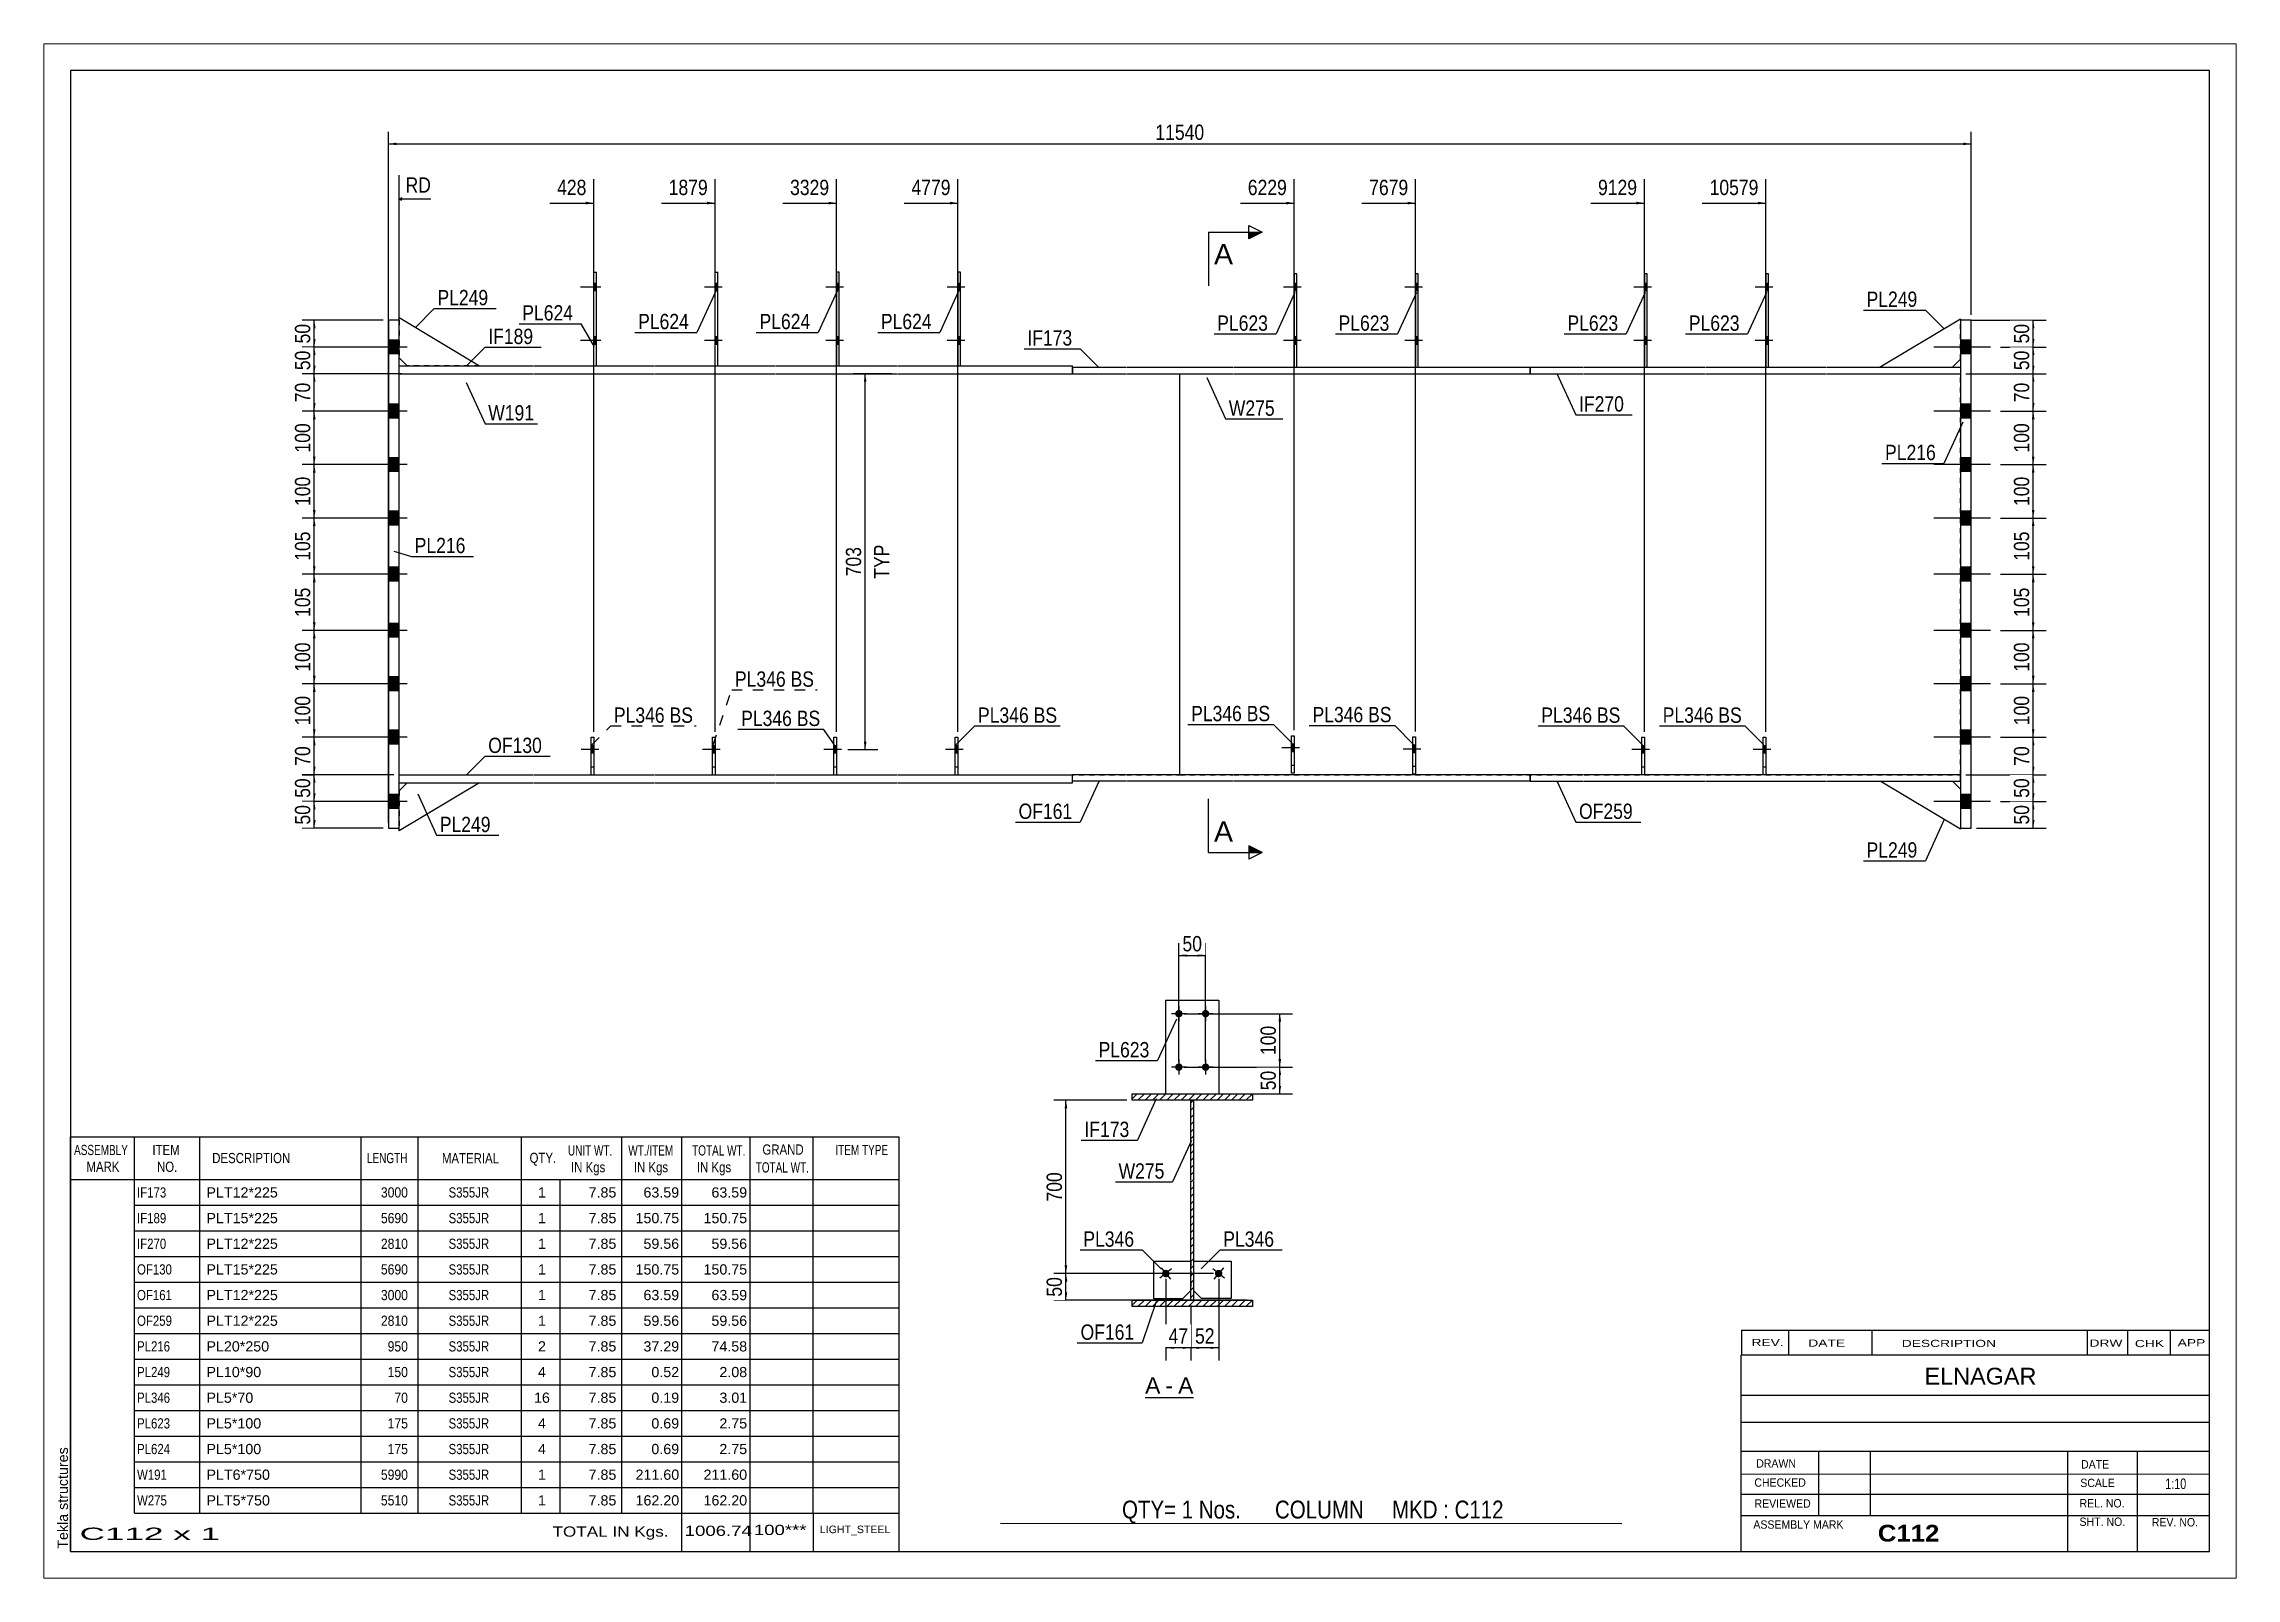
# Paper-space layout 'Layout1' of a CAD drawing. Header units: millimetres. Extents: x 0 to 410, y 0 to 287.
# The model-space entities are those that its viewports show. They can reach past a viewport. Long polylines and large blocks are cut down to what shows.
import ezdxf

# ---------------------------------------------------------------- set-up
doc = ezdxf.new("R2010")
doc.units = ezdxf.units.MM
doc.linetypes.add('DXK_LINE_DOT1', pattern=[1.8814, 0.9407, -0.9407])
doc.linetypes.add('DXK_LINE_DOT2', pattern=[3.9198, 1.9599, -1.9599])
doc.layers.add('Viewport layer', color=7, linetype='Continuous', plot=False)
doc.styles.add('Arial', font='ARIAL.TTF', dxfattribs={"height": 0.2})
doc.styles.add('Arial Bold', font='ARIALBD.TTF', dxfattribs={"height": 0.2})
doc.styles.add('Arial Narrow', font='ARIALN.TTF', dxfattribs={"height": 0.2})

# ---------------------------------------------------------------- blocks, each defined once
blk = doc.blocks.new('Unknown-627317387-1209')
at = {"color": 5, "linetype": 'Continuous'}
for p, q in [((39.05, 131.71), (-360.95, 131.71)), ((-360.95, 131.71), (-360.95, -145.29)), ((39.05, -145.29), (39.05, 131.71)), ((-360.95, -145.29), (39.05, -145.29))]:
    blk.add_line(p, q, dxfattribs=at)
at = {"color": 174, "linetype": 'Continuous', "style": 'Arial'}
blk.add_text('Tekla structures', height=1.9102, rotation=90, dxfattribs=at).set_placement((-361.45, -144.79))
blk = doc.blocks.new('Unknown-627317387-12 - 2087')
at = {"color": 7, "linetype": 'Continuous'}
blk.add_line((-159.99, -116.52), (-150.96, -116.52), dxfattribs=at)
at = {"color": 0, "linetype": 'Continuous'}
blk.add_wipeout([(-157.15, -115.77), (-157.15, -112.57), (-159.99, -112.57), (-159.99, -115.77)], dxfattribs=at)
blk.add_wipeout([(-154.77, -115.77), (-154.77, -112.57), (-156.19, -112.57), (-156.19, -115.77)], dxfattribs=at)
at = {"color": 96, "linetype": 'Continuous', "style": 'Arial'}
blk.add_text('A', height=3.06, dxfattribs=at).set_placement((-159.99, -115.77))
at = {"color": 0, "linetype": 'Continuous'}
blk.add_wipeout([(-150.96, -115.77), (-150.96, -112.57), (-153.81, -112.57), (-153.81, -115.77)], dxfattribs=at)
at = {"color": 96, "linetype": 'Continuous', "style": 'Arial'}
for s, p in [('-', (-156.19, -115.77)), ('A', (-153.81, -115.77))]:
    blk.add_text(s, height=3.06, dxfattribs=at).set_placement(p)
blk = doc.blocks.new('Part-627317387-1577 - 1261')
at = {"color": 2, "linetype": 'Continuous'}
for p, q in [((-88, 0), (-88, -1.2)), ((-78, 0), (-88, 0)), ((-88, -1.2), (-78, -1.2)), ((-55.3, 0), (-77.9, 0)), ((-77.9, -1.2), (-55.3, -1.2)), ((-32.6, 0), (-55.2, 0)), ((-55.2, -1.2), (-32.6, -1.2)), ((-7.5, 0), (-32.5, 0)), ((-32.5, -1.2), (-7.5, -1.2))]:
    blk.add_line(p, q, dxfattribs=at)
at = {"color": 7, "linetype": 'DXK_LINE_DOT1'}
blk.add_line((-7.5, -1.2), (-7.5, 0), dxfattribs=at)
blk = doc.blocks.new('Part-627317387-1304 - 1261')
at = {"color": 2, "linetype": 'Continuous'}
for p, q in [((-44.4, 0), (-44.4, 7)), ((-44.4, 7), (-43.9, 7)), ((-43.9, 7), (-43.9, 0))]:
    blk.add_line(p, q, dxfattribs=at)
at = {"color": 7, "linetype": 'DXK_LINE_DOT1'}
for p, q in [((-44.4, 1.5), (-43.9, 1.5)), ((-43.9, 0), (-44.4, 0))]:
    blk.add_line(p, q, dxfattribs=at)
blk = doc.blocks.new('Part-627317387-1665 - 1261')
at = {"color": 2, "linetype": 'Continuous'}
for p, q in [((-173.6, -1.2), (-173.6, 0)), ((-163.6, 0), (-173.6, 0)), ((-163.6, -1.2), (-173.6, -1.2)), ((-143.5, 0), (-163.5, 0)), ((-143.5, -1.2), (-163.5, -1.2)), ((-120.8, 0), (-143.4, 0)), ((-120.8, -1.2), (-143.4, -1.2)), ((-98.1, 0), (-120.7, 0)), ((-98.1, -1.2), (-120.7, -1.2)), ((-88, 0), (-98, 0)), ((-88, -1.2), (-98, -1.2)), ((-88, -1.2), (-88, 0))]:
    blk.add_line(p, q, dxfattribs=at)
blk = doc.blocks.new('Bolt-627317387-1264 - 1261')
at = {"linetype": 'Continuous'}
for points in [[(-5.5, 78.7), (-5.5, 81.3), (-7.5, 81.3), (-7.5, 78.7)], [(-5.5, 78.7), (-5.5, 81.3), (-7.5, 81.3), (-7.5, 78.7)], [(-5.5, 66.7), (-5.5, 69.3), (-7.5, 69.3), (-7.5, 66.7)], [(-5.5, 66.7), (-5.5, 69.3), (-7.5, 69.3), (-7.5, 66.7)], [(-5.5, 56.7), (-5.5, 59.3), (-7.5, 59.3), (-7.5, 56.7)], [(-5.5, 56.7), (-5.5, 59.3), (-7.5, 59.3), (-7.5, 56.7)], [(-5.5, 46.7), (-5.5, 49.3), (-7.5, 49.3), (-7.5, 46.7)], [(-5.5, 46.7), (-5.5, 49.3), (-7.5, 49.3), (-7.5, 46.7)], [(-5.5, 36.2), (-5.5, 38.8), (-7.5, 38.8), (-7.5, 36.2)], [(-5.5, 36.2), (-5.5, 38.8), (-7.5, 38.8), (-7.5, 36.2)], [(-5.5, 25.7), (-5.5, 28.3), (-7.5, 28.3), (-7.5, 25.7)], [(-5.5, 25.7), (-5.5, 28.3), (-7.5, 28.3), (-7.5, 25.7)], [(-5.5, 15.7), (-5.5, 18.3), (-7.5, 18.3), (-7.5, 15.7)], [(-5.5, 15.7), (-5.5, 18.3), (-7.5, 18.3), (-7.5, 15.7)], [(-5.5, 5.7), (-5.5, 8.3), (-7.5, 8.3), (-7.5, 5.7)], [(-5.5, 5.7), (-5.5, 8.3), (-7.5, 8.3), (-7.5, 5.7)], [(-5.5, -6.3), (-5.5, -3.7), (-7.5, -3.7), (-7.5, -6.3)], [(-5.5, -6.3), (-5.5, -3.7), (-7.5, -3.7), (-7.5, -6.3)]]:
    blk.add_hatch(color=3, dxfattribs=at).paths.add_polyline_path(points)
at = {"color": 3, "linetype": 'Continuous'}
for p, q in [((-1.91, 80), (-12.5, 80)), ((-1.91, 80), (-12.5, 80)), ((-5.5, 81.3), (-7.5, 81.3)), ((-5.5, 81.3), (-7.5, 81.3)), ((-5.5, 78.7), (-7.5, 78.7)), ((-5.5, 78.7), (-7.5, 78.7)), ((-1.91, 68), (-12.5, 68)), ((-1.91, 68), (-12.5, 68)), ((-5.5, 69.3), (-7.5, 69.3)), ((-5.5, 69.3), (-7.5, 69.3)), ((-5.5, 66.7), (-7.5, 66.7)), ((-5.5, 66.7), (-7.5, 66.7)), ((-1.91, 58), (-12.5, 58)), ((-1.91, 58), (-12.5, 58)), ((-5.5, 59.3), (-7.5, 59.3)), ((-5.5, 59.3), (-7.5, 59.3)), ((-5.5, 56.7), (-7.5, 56.7)), ((-5.5, 56.7), (-7.5, 56.7)), ((-5.5, 49.3), (-7.5, 49.3)), ((-5.5, 49.3), (-7.5, 49.3)), ((-1.91, 48), (-12.5, 48)), ((-1.91, 48), (-12.5, 48)), ((-5.5, 46.7), (-7.5, 46.7)), ((-5.5, 46.7), (-7.5, 46.7)), ((-1.91, 37.5), (-12.5, 37.5)), ((-1.91, 37.5), (-12.5, 37.5)), ((-5.5, 38.8), (-7.5, 38.8)), ((-5.5, 38.8), (-7.5, 38.8)), ((-5.5, 36.2), (-7.5, 36.2)), ((-5.5, 36.2), (-7.5, 36.2)), ((-1.91, 27), (-12.5, 27)), ((-1.91, 27), (-12.5, 27)), ((-5.5, 28.3), (-7.5, 28.3)), ((-5.5, 28.3), (-7.5, 28.3)), ((-5.5, 25.7), (-7.5, 25.7)), ((-5.5, 25.7), (-7.5, 25.7)), ((-1.91, 17), (-12.5, 17)), ((-1.91, 17), (-12.5, 17)), ((-5.5, 18.3), (-7.5, 18.3)), ((-5.5, 18.3), (-7.5, 18.3)), ((-5.5, 15.7), (-7.5, 15.7)), ((-5.5, 15.7), (-7.5, 15.7)), ((-5.5, 8.3), (-7.5, 8.3)), ((-5.5, 8.3), (-7.5, 8.3)), ((-1.91, 7), (-12.5, 7)), ((-1.91, 7), (-12.5, 7)), ((-5.5, 5.7), (-7.5, 5.7)), ((-5.5, 5.7), (-7.5, 5.7)), ((-5.5, -3.7), (-7.5, -3.7)), ((-5.5, -3.7), (-7.5, -3.7)), ((-1.91, -5), (-12.5, -5)), ((-1.91, -5), (-12.5, -5)), ((-5.5, -6.3), (-7.5, -6.3)), ((-5.5, -6.3), (-7.5, -6.3))]:
    blk.add_line(p, q, dxfattribs=at)
blk = doc.blocks.new('Bolt-627317387-1671 - 1261')
at = {"linetype": 'Continuous'}
for points in [[(-217.2, 90.5), (-217.2, 91.9), (-217.7, 91.9), (-217.7, 90.5)], [(-217.2, 90.5), (-217.2, 91.9), (-217.7, 91.9), (-217.7, 90.5)], [(-217.2, 80.5), (-217.2, 81.9), (-217.7, 81.9), (-217.7, 80.5)], [(-217.2, 80.5), (-217.2, 81.9), (-217.7, 81.9), (-217.7, 80.5)]]:
    blk.add_hatch(color=3, dxfattribs=at).paths.add_polyline_path(points)
at = {"color": 3, "linetype": 'Continuous'}
for p, q in [((-216.4, 91.2), (-219.7, 91.2)), ((-216.4, 91.2), (-219.7, 91.2)), ((-217.2, 91.9), (-217.7, 91.9)), ((-217.2, 91.9), (-217.7, 91.9)), ((-217.2, 90.5), (-217.7, 90.5)), ((-217.2, 90.5), (-217.7, 90.5)), ((-216.4, 81.2), (-219.7, 81.2)), ((-216.4, 81.2), (-219.7, 81.2)), ((-217.2, 81.9), (-217.7, 81.9)), ((-217.2, 81.9), (-217.7, 81.9)), ((-217.2, 80.5), (-217.7, 80.5)), ((-217.2, 80.5), (-217.7, 80.5))]:
    blk.add_line(p, q, dxfattribs=at)
blk = doc.blocks.new('Part-627317387-1346 - 1261')
at = {"color": 7, "linetype": 'DXK_LINE_DOT1'}
for p, q in [((-109.9, 0.1), (-109.9, 7.1)), ((-109.9, 7.1), (-109.4, 7.1)), ((-109.4, 7.1), (-109.4, 0.1)), ((-109.4, 0.1), (-109.9, 0.1))]:
    blk.add_line(p, q, dxfattribs=at)
blk = doc.blocks.new('Part-627317387-1282 - 1261')
at = {"color": 7, "linetype": 'DXK_LINE_DOT1'}
for p, q in [((-299.5, 0), (-299.5, 75)), ((-299.5, 75), (-274.5, 75)), ((-274.4, 75), (-251.8, 75)), ((-251.7, 75), (-229.1, 75)), ((-229, 75), (-206.4, 75)), ((-206.3, 75), (-183.7, 75)), ((-183.6, 75), (-163.6, 75)), ((-163.5, 75), (-153.5, 75)), ((-299.5, 0), (-274.5, 0)), ((-274.4, 0), (-251.8, 0)), ((-251.7, 0), (-229.1, 0)), ((-229, 0), (-206.4, 0)), ((-206.3, 0), (-183.7, 0)), ((-183.6, 0), (-163.6, 0)), ((-163.5, 0), (-153.5, 0))]:
    blk.add_line(p, q, dxfattribs=at)
at = {"color": 2, "linetype": 'Continuous'}
blk.add_line((-153.5, 0), (-153.5, 75), dxfattribs=at)
blk = doc.blocks.new('Bolt-627317387-1265 - 1261')
at = {"linetype": 'Continuous'}
for points in [[(-299.5, 78.7), (-299.5, 81.3), (-301.5, 81.3), (-301.5, 78.7)], [(-299.5, 78.7), (-299.5, 81.3), (-301.5, 81.3), (-301.5, 78.7)], [(-299.5, 66.7), (-299.5, 69.3), (-301.5, 69.3), (-301.5, 66.7)], [(-299.5, 66.7), (-299.5, 69.3), (-301.5, 69.3), (-301.5, 66.7)], [(-299.5, 56.7), (-299.5, 59.3), (-301.5, 59.3), (-301.5, 56.7)], [(-299.5, 56.7), (-299.5, 59.3), (-301.5, 59.3), (-301.5, 56.7)], [(-299.5, 46.7), (-299.5, 49.3), (-301.5, 49.3), (-301.5, 46.7)], [(-299.5, 46.7), (-299.5, 49.3), (-301.5, 49.3), (-301.5, 46.7)], [(-299.5, 36.2), (-299.5, 38.8), (-301.5, 38.8), (-301.5, 36.2)], [(-299.5, 36.2), (-299.5, 38.8), (-301.5, 38.8), (-301.5, 36.2)], [(-299.5, 25.7), (-299.5, 28.3), (-301.5, 28.3), (-301.5, 25.7)], [(-299.5, 25.7), (-299.5, 28.3), (-301.5, 28.3), (-301.5, 25.7)], [(-299.5, 15.7), (-299.5, 18.3), (-301.5, 18.3), (-301.5, 15.7)], [(-299.5, 15.7), (-299.5, 18.3), (-301.5, 18.3), (-301.5, 15.7)], [(-299.5, 5.7), (-299.5, 8.3), (-301.5, 8.3), (-301.5, 5.7)], [(-299.5, 5.7), (-299.5, 8.3), (-301.5, 8.3), (-301.5, 5.7)], [(-299.5, -6.3), (-299.5, -3.7), (-301.5, -3.7), (-301.5, -6.3)], [(-299.5, -6.3), (-299.5, -3.7), (-301.5, -3.7), (-301.5, -6.3)]]:
    blk.add_hatch(color=3, dxfattribs=at).paths.add_polyline_path(points)
at = {"color": 3, "linetype": 'Continuous'}
for p, q in [((-298, 80), (-307, 80)), ((-298, 80), (-307, 80)), ((-299.5, 81.3), (-301.5, 81.3)), ((-299.5, 81.3), (-301.5, 81.3)), ((-299.5, 78.7), (-301.5, 78.7)), ((-299.5, 78.7), (-301.5, 78.7)), ((-298, 68), (-307, 68)), ((-298, 68), (-307, 68)), ((-299.5, 69.3), (-301.5, 69.3)), ((-299.5, 69.3), (-301.5, 69.3)), ((-299.5, 66.7), (-301.5, 66.7)), ((-299.5, 66.7), (-301.5, 66.7)), ((-298, 58), (-307, 58)), ((-298, 58), (-307, 58)), ((-299.5, 59.3), (-301.5, 59.3)), ((-299.5, 59.3), (-301.5, 59.3)), ((-299.5, 56.7), (-301.5, 56.7)), ((-299.5, 56.7), (-301.5, 56.7)), ((-299.5, 49.3), (-301.5, 49.3)), ((-299.5, 49.3), (-301.5, 49.3)), ((-298, 48), (-307, 48)), ((-298, 48), (-307, 48)), ((-299.5, 46.7), (-301.5, 46.7)), ((-299.5, 46.7), (-301.5, 46.7)), ((-298, 37.5), (-307, 37.5)), ((-298, 37.5), (-307, 37.5)), ((-299.5, 38.8), (-301.5, 38.8)), ((-299.5, 38.8), (-301.5, 38.8)), ((-299.5, 36.2), (-301.5, 36.2)), ((-299.5, 36.2), (-301.5, 36.2)), ((-298, 27), (-307, 27)), ((-298, 27), (-307, 27)), ((-299.5, 28.3), (-301.5, 28.3)), ((-299.5, 28.3), (-301.5, 28.3)), ((-299.5, 25.7), (-301.5, 25.7)), ((-299.5, 25.7), (-301.5, 25.7)), ((-298, 17), (-307, 17)), ((-298, 17), (-307, 17)), ((-299.5, 18.3), (-301.5, 18.3)), ((-299.5, 18.3), (-301.5, 18.3)), ((-299.5, 15.7), (-301.5, 15.7)), ((-299.5, 15.7), (-301.5, 15.7)), ((-299.5, 8.3), (-301.5, 8.3)), ((-299.5, 8.3), (-301.5, 8.3)), ((-298, 7), (-307, 7)), ((-298, 7), (-307, 7)), ((-299.5, 5.7), (-301.5, 5.7)), ((-299.5, 5.7), (-301.5, 5.7)), ((-299.5, -3.7), (-301.5, -3.7)), ((-299.5, -3.7), (-301.5, -3.7)), ((-298, -5), (-307, -5)), ((-298, -5), (-307, -5)), ((-299.5, -6.3), (-301.5, -6.3)), ((-299.5, -6.3), (-301.5, -6.3))]:
    blk.add_line(p, q, dxfattribs=at)
blk = doc.blocks.new('Part-627317387-1326 - 1261')
at = {"color": 7, "linetype": 'DXK_LINE_DOT1'}
for p, q in [((-44.4, 0), (-44.4, 7)), ((-44.4, 7), (-43.9, 7)), ((-43.9, 7), (-43.9, 0))]:
    blk.add_line(p, q, dxfattribs=at)
blk = doc.blocks.new('Part-627317387-1643 - 1261')
at = {"color": 2, "linetype": 'Continuous'}
for p, q in [((-299.5, 0), (-274.5, 0)), ((-299.5, -1.5), (-274.5, -1.5)), ((-274.4, 0), (-251.8, 0)), ((-274.4, -1.5), (-251.8, -1.5)), ((-251.7, 0), (-229.1, 0)), ((-251.7, -1.5), (-229.1, -1.5)), ((-229, 0), (-206.4, 0)), ((-229, -1.5), (-206.4, -1.5)), ((-206.3, 0), (-183.7, 0)), ((-206.3, -1.5), (-183.7, -1.5)), ((-183.6, 0), (-173.6, 0)), ((-183.6, -1.5), (-173.6, -1.5)), ((-173.6, -1.5), (-173.6, 0))]:
    blk.add_line(p, q, dxfattribs=at)
at = {"color": 7, "linetype": 'DXK_LINE_DOT1'}
blk.add_line((-299.5, -1.5), (-299.5, 0), dxfattribs=at)
blk = doc.blocks.new('Part-627317387-1462 - 1261')
at = {"color": 2, "linetype": 'Continuous'}
for p, q in [((-7.5, 85.2), (-22.5, 76.2)), ((-7.5, 85.2), (-7.5, 85)), ((-9, 76.2), (-7.5, 77.7))]:
    blk.add_line(p, q, dxfattribs=at)
at = {"color": 7, "linetype": 'DXK_LINE_DOT1'}
for p, q in [((-7.5, 77.7), (-7.5, 85)), ((-22.5, 76.2), (-9, 76.2))]:
    blk.add_line(p, q, dxfattribs=at)
blk = doc.blocks.new('Part-627317387-1398 - 1261')
at = {"color": 2, "linetype": 'Continuous'}
for p, q in [((-217.2, 94), (-217.7, 94)), ((-217.7, 94), (-217.7, 76.5)), ((-217.2, 76.5), (-217.2, 94))]:
    blk.add_line(p, q, dxfattribs=at)
at = {"color": 7, "linetype": 'DXK_LINE_DOT1'}
blk.add_line((-217.7, 76.5), (-217.2, 76.5), dxfattribs=at)
blk = doc.blocks.new('Part-627317387-1331 - 1261')
at = {"color": 2, "linetype": 'Continuous'}
for p, q in [((-67.1, 0), (-67.1, 7)), ((-67.1, 7), (-66.6, 7)), ((-66.6, 7), (-66.6, 0))]:
    blk.add_line(p, q, dxfattribs=at)
at = {"color": 7, "linetype": 'DXK_LINE_DOT1'}
for p, q in [((-67.1, 1.5), (-66.6, 1.5)), ((-66.6, 0), (-67.1, 0))]:
    blk.add_line(p, q, dxfattribs=at)
blk = doc.blocks.new('Bolt-627317387-1673 - 1261')
at = {"linetype": 'Continuous'}
blk.add_hatch(color=3, dxfattribs=at).paths.add_polyline_path([(-217.7, 4), (-217.7, 5.4), (-218.2, 5.4), (-218.2, 4)])
at = {"color": 3, "linetype": 'Continuous'}
for p, q in [((-216.75, 4.7), (-220.05, 4.7)), ((-217.7, 5.4), (-218.2, 5.4)), ((-217.7, 4), (-218.2, 4))]:
    blk.add_line(p, q, dxfattribs=at)
blk = doc.blocks.new('Part-627317387-1336 - 1261')
at = {"color": 7, "linetype": 'DXK_LINE_DOT1'}
for p, q in [((-67.1, 0), (-67.1, 7)), ((-67.1, 7), (-66.6, 7)), ((-66.6, 7), (-66.6, 0))]:
    blk.add_line(p, q, dxfattribs=at)
blk = doc.blocks.new('Part-627317387-1533 - 1261')
at = {"color": 2, "linetype": 'Continuous'}
for p, q in [((-173.6, 76.2), (-163.6, 76.2)), ((-173.6, 76.2), (-173.6, 75)), ((-173.6, 75), (-163.6, 75)), ((-163.5, 76.2), (-143.5, 76.2)), ((-163.5, 75), (-143.5, 75)), ((-143.4, 76.2), (-120.8, 76.2)), ((-143.4, 75), (-120.8, 75)), ((-120.7, 76.2), (-98.1, 76.2)), ((-120.7, 75), (-98.1, 75)), ((-98, 76.2), (-88, 76.2)), ((-98, 75), (-88, 75)), ((-88, 75), (-88, 76.2))]:
    blk.add_line(p, q, dxfattribs=at)
blk = doc.blocks.new('Part-627317387-1341 - 1261')
at = {"color": 2, "linetype": 'Continuous'}
for p, q in [((-109.9, 0.1), (-109.9, 7.1)), ((-109.9, 7.1), (-109.4, 7.1)), ((-109.4, 7.1), (-109.4, 0.1)), ((-109.4, 0.1), (-109.9, 0.1))]:
    blk.add_line(p, q, dxfattribs=at)
at = {"color": 7, "linetype": 'DXK_LINE_DOT1'}
blk.add_line((-109.9, 1.6), (-109.4, 1.6), dxfattribs=at)
blk = doc.blocks.new('Bolt-627317387-1666 - 1261')
at = {"linetype": 'Continuous'}
for points in [[(-43.4, 90.5), (-43.4, 91.9), (-43.9, 91.9), (-43.9, 90.5)], [(-43.4, 90.5), (-43.4, 91.9), (-43.9, 91.9), (-43.9, 90.5)], [(-43.4, 80.5), (-43.4, 81.9), (-43.9, 81.9), (-43.9, 80.5)], [(-43.4, 80.5), (-43.4, 81.9), (-43.9, 81.9), (-43.9, 80.5)]]:
    blk.add_hatch(color=3, dxfattribs=at).paths.add_polyline_path(points)
at = {"color": 3, "linetype": 'Continuous'}
for p, q in [((-42.6, 91.2), (-45.9, 91.2)), ((-42.6, 91.2), (-45.9, 91.2)), ((-43.4, 91.9), (-43.9, 91.9)), ((-43.4, 91.9), (-43.9, 91.9)), ((-43.4, 90.5), (-43.9, 90.5)), ((-43.4, 90.5), (-43.9, 90.5)), ((-42.6, 81.2), (-45.9, 81.2)), ((-42.6, 81.2), (-45.9, 81.2)), ((-43.4, 81.9), (-43.9, 81.9)), ((-43.4, 81.9), (-43.9, 81.9)), ((-43.4, 80.5), (-43.9, 80.5)), ((-43.4, 80.5), (-43.9, 80.5))]:
    blk.add_line(p, q, dxfattribs=at)
blk = doc.blocks.new('Part-627317387-1351 - 1261')
at = {"color": 2, "linetype": 'Continuous'}
for p, q in [((-132.6, 0.3), (-132.6, 7.3)), ((-132.6, 7.3), (-132.1, 7.3)), ((-132.1, 7.3), (-132.1, 0.3)), ((-132.1, 0.3), (-132.6, 0.3))]:
    blk.add_line(p, q, dxfattribs=at)
at = {"color": 7, "linetype": 'DXK_LINE_DOT1'}
blk.add_line((-132.6, 1.8), (-132.1, 1.8), dxfattribs=at)
blk = doc.blocks.new('Part-627317387-1356 - 1261')
at = {"color": 7, "linetype": 'DXK_LINE_DOT1'}
for p, q in [((-132.6, 0.3), (-132.6, 7.3)), ((-132.6, 7.3), (-132.1, 7.3)), ((-132.1, 7.3), (-132.1, 0.3)), ((-132.1, 0.3), (-132.6, 0.3))]:
    blk.add_line(p, q, dxfattribs=at)
blk = doc.blocks.new('Part-627317387-1489 - 1261')
at = {"color": 2, "linetype": 'Continuous'}
for p, q in [((-7.5, 85), (-7.5, -10)), ((-5.5, 85), (-7.5, 85)), ((-5.5, -10), (-5.5, 85)), ((-7.5, -10), (-5.5, -10))]:
    blk.add_line(p, q, dxfattribs=at)
blk = doc.blocks.new('Part-627317387-1425 - 1261')
at = {"color": 2, "linetype": 'Continuous'}
for p, q in [((-131.6, 93.7), (-132.1, 93.7)), ((-132.1, 93.7), (-132.1, 76.2)), ((-131.6, 76.2), (-131.6, 93.7))]:
    blk.add_line(p, q, dxfattribs=at)
at = {"color": 7, "linetype": 'DXK_LINE_DOT1'}
blk.add_line((-132.1, 76.2), (-131.6, 76.2), dxfattribs=at)
blk = doc.blocks.new('Part-627317387-1728 - 1261')
at = {"color": 2, "linetype": 'Continuous'}
for p, q in [((-240.4, 76.5), (-240.4, 94)), ((-240.4, 94), (-239.9, 94)), ((-239.9, 76.5), (-239.9, 94))]:
    blk.add_line(p, q, dxfattribs=at)
at = {"color": 7, "linetype": 'DXK_LINE_DOT1'}
blk.add_line((-240.4, 76.5), (-239.9, 76.5), dxfattribs=at)
blk = doc.blocks.new('Part-627317387-1361 - 1261')
at = {"color": 2, "linetype": 'Continuous'}
for p, q in [((-195.5, 0), (-195.5, 7)), ((-195.5, 7), (-195, 7)), ((-195, 7), (-195, 0))]:
    blk.add_line(p, q, dxfattribs=at)
at = {"color": 7, "linetype": 'DXK_LINE_DOT1'}
blk.add_line((-195.5, 1.5), (-195, 1.5), dxfattribs=at)
blk = doc.blocks.new('Bolt-627317387-1675 - 1261')
at = {"linetype": 'Continuous'}
blk.add_hatch(color=3, dxfattribs=at).paths.add_polyline_path([(-195, 4), (-195, 5.4), (-195.5, 5.4), (-195.5, 4)])
at = {"color": 3, "linetype": 'Continuous'}
for p, q in [((-194.05, 4.7), (-197.35, 4.7)), ((-195, 5.4), (-195.5, 5.4)), ((-195, 4), (-195.5, 4))]:
    blk.add_line(p, q, dxfattribs=at)
blk = doc.blocks.new('Part-627317387-1430 - 1261')
at = {"color": 2, "linetype": 'Continuous'}
for p, q in [((-108.9, 93.7), (-109.4, 93.7)), ((-109.4, 93.7), (-109.4, 76.2)), ((-108.9, 76.2), (-108.9, 93.7))]:
    blk.add_line(p, q, dxfattribs=at)
at = {"color": 7, "linetype": 'DXK_LINE_DOT1'}
blk.add_line((-109.4, 76.2), (-108.9, 76.2), dxfattribs=at)
blk = doc.blocks.new('Part-627317387-1366 - 1261')
at = {"color": 7, "linetype": 'DXK_LINE_DOT1'}
for p, q in [((-195.5, 0), (-195.5, 7)), ((-195.5, 7), (-195, 7)), ((-195, 7), (-195, 0))]:
    blk.add_line(p, q, dxfattribs=at)
blk = doc.blocks.new('Part-627317387-1435 - 1261')
at = {"color": 2, "linetype": 'Continuous'}
for p, q in [((-66.1, 93.7), (-66.6, 93.7)), ((-66.6, 93.7), (-66.6, 76.2)), ((-66.1, 76.2), (-66.1, 93.7))]:
    blk.add_line(p, q, dxfattribs=at)
at = {"color": 7, "linetype": 'DXK_LINE_DOT1'}
blk.add_line((-66.6, 76.2), (-66.1, 76.2), dxfattribs=at)
blk = doc.blocks.new('Part-627317387-1371 - 1261')
at = {"color": 2, "linetype": 'Continuous'}
for p, q in [((-218.2, 0), (-218.2, 7)), ((-218.2, 7), (-217.7, 7)), ((-217.7, 7), (-217.7, 0))]:
    blk.add_line(p, q, dxfattribs=at)
at = {"color": 7, "linetype": 'DXK_LINE_DOT1'}
blk.add_line((-218.2, 1.5), (-217.7, 1.5), dxfattribs=at)
blk = doc.blocks.new('Part-627317387-1440 - 1261')
at = {"color": 2, "linetype": 'Continuous'}
for p, q in [((-43.4, 93.7), (-43.9, 93.7)), ((-43.9, 93.7), (-43.9, 76.2)), ((-43.4, 76.2), (-43.4, 93.7))]:
    blk.add_line(p, q, dxfattribs=at)
at = {"color": 7, "linetype": 'DXK_LINE_DOT1'}
blk.add_line((-43.9, 76.2), (-43.4, 76.2), dxfattribs=at)
blk = doc.blocks.new('Part-627317387-1376 - 1261')
at = {"color": 7, "linetype": 'DXK_LINE_DOT1'}
for p, q in [((-218.2, 0), (-218.2, 7)), ((-218.2, 7), (-217.7, 7)), ((-217.7, 7), (-217.7, 0))]:
    blk.add_line(p, q, dxfattribs=at)
blk = doc.blocks.new('Bolt-627317387-1670 - 1261')
at = {"linetype": 'Continuous'}
for points in [[(-194.5, 90.5), (-194.5, 91.9), (-195, 91.9), (-195, 90.5)], [(-194.5, 90.5), (-194.5, 91.9), (-195, 91.9), (-195, 90.5)], [(-194.5, 80.5), (-194.5, 81.9), (-195, 81.9), (-195, 80.5)], [(-194.5, 80.5), (-194.5, 81.9), (-195, 81.9), (-195, 80.5)]]:
    blk.add_hatch(color=3, dxfattribs=at).paths.add_polyline_path(points)
at = {"color": 3, "linetype": 'Continuous'}
for p, q in [((-193.7, 91.2), (-197, 91.2)), ((-193.7, 91.2), (-197, 91.2)), ((-194.5, 91.9), (-195, 91.9)), ((-194.5, 91.9), (-195, 91.9)), ((-194.5, 90.5), (-195, 90.5)), ((-194.5, 90.5), (-195, 90.5)), ((-193.7, 81.2), (-197, 81.2)), ((-193.7, 81.2), (-197, 81.2)), ((-194.5, 81.9), (-195, 81.9)), ((-194.5, 81.9), (-195, 81.9)), ((-194.5, 80.5), (-195, 80.5)), ((-194.5, 80.5), (-195, 80.5))]:
    blk.add_line(p, q, dxfattribs=at)
blk = doc.blocks.new('Part-627317387-1467 - 1261')
at = {"color": 2, "linetype": 'Continuous'}
for p, q in [((-7.5, -10.2), (-22.5, -1.2)), ((-9, -1.2), (-7.5, -2.7)), ((-7.5, -10.2), (-7.5, -10))]:
    blk.add_line(p, q, dxfattribs=at)
at = {"color": 7, "linetype": 'DXK_LINE_DOT1'}
for p, q in [((-22.5, -1.2), (-9, -1.2)), ((-7.5, -2.7), (-7.5, -10))]:
    blk.add_line(p, q, dxfattribs=at)
blk = doc.blocks.new('Part-627317387-1734 - 1261')
at = {"color": 2, "linetype": 'Continuous'}
for p, q in [((-263.1, 76.5), (-263.1, 94)), ((-263.1, 94), (-262.6, 94)), ((-262.6, 76.5), (-262.6, 94))]:
    blk.add_line(p, q, dxfattribs=at)
at = {"color": 7, "linetype": 'DXK_LINE_DOT1'}
blk.add_line((-263.1, 76.5), (-262.6, 76.5), dxfattribs=at)
blk = doc.blocks.new('Part-627317387-1403 - 1261')
at = {"color": 2, "linetype": 'Continuous'}
for p, q in [((-194.5, 94), (-195, 94)), ((-195, 94), (-195, 76.5)), ((-194.5, 76.5), (-194.5, 94))]:
    blk.add_line(p, q, dxfattribs=at)
at = {"color": 7, "linetype": 'DXK_LINE_DOT1'}
blk.add_line((-195, 76.5), (-194.5, 76.5), dxfattribs=at)
blk = doc.blocks.new('Part-627317387-1511 - 1261')
at = {"color": 2, "linetype": 'Continuous'}
for p, q in [((-88, 76.2), (-78, 76.2)), ((-88, 76.2), (-88, 75)), ((-88, 75), (-78, 75)), ((-77.9, 76.2), (-55.3, 76.2)), ((-77.9, 75), (-55.3, 75)), ((-55.2, 76.2), (-32.6, 76.2)), ((-55.2, 75), (-32.6, 75)), ((-32.5, 76.2), (-7.5, 76.2)), ((-32.5, 75), (-7.5, 75))]:
    blk.add_line(p, q, dxfattribs=at)
at = {"color": 7, "linetype": 'DXK_LINE_DOT1'}
blk.add_line((-7.5, 76.2), (-7.5, 75), dxfattribs=at)
blk = doc.blocks.new('Part-627317387-1555 - 1261')
at = {"color": 7, "linetype": 'DXK_LINE_DOT1'}
for p, q in [((-153.5, 0), (-153.5, 75)), ((-153.5, 75), (-143.5, 75)), ((-143.4, 75), (-120.8, 75)), ((-120.7, 75), (-98.1, 75)), ((-98, 75), (-78, 75)), ((-77.9, 75), (-55.3, 75)), ((-55.2, 75), (-32.6, 75)), ((-32.5, 75), (-7.5, 75)), ((-7.5, 0), (-7.5, 75)), ((-153.5, 0), (-143.5, 0)), ((-143.4, 0), (-120.8, 0)), ((-120.7, 0), (-98.1, 0)), ((-98, 0), (-78, 0)), ((-77.9, 0), (-67.1, 0)), ((-66.6, 0), (-55.3, 0)), ((-55.2, 0), (-44.4, 0)), ((-43.9, 0), (-32.6, 0)), ((-32.5, 0), (-7.5, 0))]:
    blk.add_line(p, q, dxfattribs=at)
blk = doc.blocks.new('Part-627317387-1599 - 1261')
at = {"color": 2, "linetype": 'Continuous'}
for p, q in [((-299.5, 85), (-301.5, 85)), ((-301.5, 85), (-301.5, -10)), ((-299.5, -10), (-299.5, 85)), ((-301.5, -10), (-299.5, -10))]:
    blk.add_line(p, q, dxfattribs=at)
blk = doc.blocks.new('Part-627317387-1621 - 1261')
at = {"color": 2, "linetype": 'Continuous'}
for p, q in [((-299.5, 76.5), (-274.5, 76.5)), ((-299.5, 75), (-274.5, 75)), ((-274.4, 76.5), (-251.8, 76.5)), ((-274.4, 75), (-251.8, 75)), ((-251.7, 76.5), (-229.1, 76.5)), ((-251.7, 75), (-229.1, 75)), ((-229, 76.5), (-206.4, 76.5)), ((-229, 75), (-206.4, 75)), ((-206.3, 76.5), (-183.7, 76.5)), ((-206.3, 75), (-183.7, 75)), ((-183.6, 76.5), (-173.6, 76.5)), ((-183.6, 75), (-173.6, 75)), ((-173.6, 75), (-173.6, 76.5))]:
    blk.add_line(p, q, dxfattribs=at)
at = {"color": 7, "linetype": 'DXK_LINE_DOT1'}
blk.add_line((-299.5, 75), (-299.5, 76.5), dxfattribs=at)
blk = doc.blocks.new('Bolt-627317387-1667 - 1261')
at = {"linetype": 'Continuous'}
for points in [[(-66.1, 90.5), (-66.1, 91.9), (-66.6, 91.9), (-66.6, 90.5)], [(-66.1, 90.5), (-66.1, 91.9), (-66.6, 91.9), (-66.6, 90.5)], [(-66.1, 80.5), (-66.1, 81.9), (-66.6, 81.9), (-66.6, 80.5)], [(-66.1, 80.5), (-66.1, 81.9), (-66.6, 81.9), (-66.6, 80.5)]]:
    blk.add_hatch(color=3, dxfattribs=at).paths.add_polyline_path(points)
at = {"color": 3, "linetype": 'Continuous'}
for p, q in [((-65.3, 91.2), (-68.6, 91.2)), ((-65.3, 91.2), (-68.6, 91.2)), ((-66.1, 91.9), (-66.6, 91.9)), ((-66.1, 91.9), (-66.6, 91.9)), ((-66.1, 90.5), (-66.6, 90.5)), ((-66.1, 90.5), (-66.6, 90.5)), ((-65.3, 81.2), (-68.6, 81.2)), ((-65.3, 81.2), (-68.6, 81.2)), ((-66.1, 81.9), (-66.6, 81.9)), ((-66.1, 81.9), (-66.6, 81.9)), ((-66.1, 80.5), (-66.6, 80.5)), ((-66.1, 80.5), (-66.6, 80.5))]:
    blk.add_line(p, q, dxfattribs=at)
blk = doc.blocks.new('Bolt-627317387-1668 - 1261')
at = {"linetype": 'Continuous'}
for points in [[(-108.9, 90.5), (-108.9, 91.9), (-109.4, 91.9), (-109.4, 90.5)], [(-108.9, 90.5), (-108.9, 91.9), (-109.4, 91.9), (-109.4, 90.5)], [(-108.9, 80.5), (-108.9, 81.9), (-109.4, 81.9), (-109.4, 80.5)], [(-108.9, 80.5), (-108.9, 81.9), (-109.4, 81.9), (-109.4, 80.5)]]:
    blk.add_hatch(color=3, dxfattribs=at).paths.add_polyline_path(points)
at = {"color": 3, "linetype": 'Continuous'}
for p, q in [((-108.1, 91.2), (-111.4, 91.2)), ((-108.1, 91.2), (-111.4, 91.2)), ((-108.9, 91.9), (-109.4, 91.9)), ((-108.9, 91.9), (-109.4, 91.9)), ((-108.9, 90.5), (-109.4, 90.5)), ((-108.9, 90.5), (-109.4, 90.5)), ((-108.1, 81.2), (-111.4, 81.2)), ((-108.1, 81.2), (-111.4, 81.2)), ((-108.9, 81.9), (-109.4, 81.9)), ((-108.9, 81.9), (-109.4, 81.9)), ((-108.9, 80.5), (-109.4, 80.5)), ((-108.9, 80.5), (-109.4, 80.5))]:
    blk.add_line(p, q, dxfattribs=at)
blk = doc.blocks.new('Bolt-627317387-1669 - 1261')
at = {"linetype": 'Continuous'}
for points in [[(-131.6, 90.5), (-131.6, 91.9), (-132.1, 91.9), (-132.1, 90.5)], [(-131.6, 90.5), (-131.6, 91.9), (-132.1, 91.9), (-132.1, 90.5)], [(-131.6, 80.5), (-131.6, 81.9), (-132.1, 81.9), (-132.1, 80.5)], [(-131.6, 80.5), (-131.6, 81.9), (-132.1, 81.9), (-132.1, 80.5)]]:
    blk.add_hatch(color=3, dxfattribs=at).paths.add_polyline_path(points)
at = {"color": 3, "linetype": 'Continuous'}
for p, q in [((-130.8, 91.2), (-134.1, 91.2)), ((-130.8, 91.2), (-134.1, 91.2)), ((-131.6, 91.9), (-132.1, 91.9)), ((-131.6, 91.9), (-132.1, 91.9)), ((-131.6, 90.5), (-132.1, 90.5)), ((-131.6, 90.5), (-132.1, 90.5)), ((-130.8, 81.2), (-134.1, 81.2)), ((-130.8, 81.2), (-134.1, 81.2)), ((-131.6, 81.9), (-132.1, 81.9)), ((-131.6, 81.9), (-132.1, 81.9)), ((-131.6, 80.5), (-132.1, 80.5)), ((-131.6, 80.5), (-132.1, 80.5))]:
    blk.add_line(p, q, dxfattribs=at)
blk = doc.blocks.new('Bolt-627317387-1672 - 1261')
at = {"color": 3, "linetype": 'DXK_LINE_DOT2'}
for p, q in [((-216.75, 4.7), (-220.05, 4.7)), ((-217.7, 5.4), (-218.2, 5.4)), ((-217.7, 4), (-218.2, 4))]:
    blk.add_line(p, q, dxfattribs=at)
blk = doc.blocks.new('Bolt-627317387-1674 - 1261')
at = {"color": 3, "linetype": 'DXK_LINE_DOT2'}
for p, q in [((-194.05, 4.7), (-197.35, 4.7)), ((-195, 5.4), (-195.5, 5.4)), ((-195, 4), (-195.5, 4))]:
    blk.add_line(p, q, dxfattribs=at)
blk = doc.blocks.new('Bolt-627317387-1676 - 1261')
at = {"color": 3, "linetype": 'DXK_LINE_DOT2'}
for p, q in [((-131.15, 5), (-134.45, 5)), ((-132.1, 5.7), (-132.6, 5.7)), ((-132.1, 4.3), (-132.6, 4.3))]:
    blk.add_line(p, q, dxfattribs=at)
blk = doc.blocks.new('Bolt-627317387-1677 - 1261')
at = {"linetype": 'Continuous'}
blk.add_hatch(color=3, dxfattribs=at).paths.add_polyline_path([(-132.1, 4.3), (-132.1, 5.7), (-132.6, 5.7), (-132.6, 4.3)])
at = {"color": 3, "linetype": 'Continuous'}
for p, q in [((-131.15, 5), (-134.45, 5)), ((-132.1, 5.7), (-132.6, 5.7)), ((-132.1, 4.3), (-132.6, 4.3))]:
    blk.add_line(p, q, dxfattribs=at)
blk = doc.blocks.new('Bolt-627317387-1678 - 1261')
at = {"color": 3, "linetype": 'DXK_LINE_DOT2'}
for p, q in [((-108.45, 4.8), (-111.75, 4.8)), ((-109.4, 5.5), (-109.9, 5.5)), ((-109.4, 4.1), (-109.9, 4.1))]:
    blk.add_line(p, q, dxfattribs=at)
blk = doc.blocks.new('Bolt-627317387-1679 - 1261')
at = {"linetype": 'Continuous'}
blk.add_hatch(color=3, dxfattribs=at).paths.add_polyline_path([(-109.4, 4.1), (-109.4, 5.5), (-109.9, 5.5), (-109.9, 4.1)])
at = {"color": 3, "linetype": 'Continuous'}
for p, q in [((-108.45, 4.8), (-111.75, 4.8)), ((-109.4, 5.5), (-109.9, 5.5)), ((-109.4, 4.1), (-109.9, 4.1))]:
    blk.add_line(p, q, dxfattribs=at)
blk = doc.blocks.new('Bolt-627317387-1680 - 1261')
at = {"color": 3, "linetype": 'DXK_LINE_DOT2'}
for p, q in [((-65.65, 4.7), (-68.95, 4.7)), ((-66.6, 5.4), (-67.1, 5.4)), ((-66.6, 4), (-67.1, 4))]:
    blk.add_line(p, q, dxfattribs=at)
blk = doc.blocks.new('Bolt-627317387-1681 - 1261')
at = {"linetype": 'Continuous'}
blk.add_hatch(color=3, dxfattribs=at).paths.add_polyline_path([(-66.6, 4), (-66.6, 5.4), (-67.1, 5.4), (-67.1, 4)])
at = {"color": 3, "linetype": 'Continuous'}
for p, q in [((-65.65, 4.7), (-68.95, 4.7)), ((-66.6, 5.4), (-67.1, 5.4)), ((-66.6, 4), (-67.1, 4))]:
    blk.add_line(p, q, dxfattribs=at)
blk = doc.blocks.new('Bolt-627317387-1682 - 1261')
at = {"color": 3, "linetype": 'DXK_LINE_DOT2'}
for p, q in [((-42.95, 4.7), (-46.25, 4.7)), ((-43.9, 5.4), (-44.4, 5.4)), ((-43.9, 4), (-44.4, 4))]:
    blk.add_line(p, q, dxfattribs=at)
blk = doc.blocks.new('Bolt-627317387-1683 - 1261')
at = {"linetype": 'Continuous'}
blk.add_hatch(color=3, dxfattribs=at).paths.add_polyline_path([(-43.9, 4), (-43.9, 5.4), (-44.4, 5.4), (-44.4, 4)])
at = {"color": 3, "linetype": 'Continuous'}
for p, q in [((-42.95, 4.7), (-46.25, 4.7)), ((-43.9, 5.4), (-44.4, 5.4)), ((-43.9, 4), (-44.4, 4))]:
    blk.add_line(p, q, dxfattribs=at)
blk = doc.blocks.new('Part-627317387-1718 - 1261')
at = {"color": 2, "linetype": 'Continuous'}
for p, q in [((-284.5, -1.5), (-299.5, -10.5)), ((-298, -1.5), (-299.5, -3)), ((-299.5, -10.5), (-299.5, -10))]:
    blk.add_line(p, q, dxfattribs=at)
at = {"color": 7, "linetype": 'DXK_LINE_DOT1'}
for p, q in [((-299.5, -3), (-299.5, -10)), ((-298, -1.5), (-284.5, -1.5))]:
    blk.add_line(p, q, dxfattribs=at)
blk = doc.blocks.new('Part-627317387-1723 - 1261')
at = {"color": 2, "linetype": 'Continuous'}
for p, q in [((-299.5, 85), (-299.5, 85.5)), ((-299.5, 85.5), (-284.5, 76.5)), ((-299.5, 78), (-298, 76.5))]:
    blk.add_line(p, q, dxfattribs=at)
at = {"color": 7, "linetype": 'DXK_LINE_DOT1'}
for p, q in [((-299.5, 85), (-299.5, 78)), ((-284.5, 76.5), (-298, 76.5))]:
    blk.add_line(p, q, dxfattribs=at)
blk = doc.blocks.new('Bolt-627317387-1729 - 1261')
at = {"linetype": 'Continuous'}
for points in [[(-239.9, 90.5), (-239.9, 91.9), (-240.4, 91.9), (-240.4, 90.5)], [(-239.9, 90.5), (-239.9, 91.9), (-240.4, 91.9), (-240.4, 90.5)], [(-239.9, 80.5), (-239.9, 81.9), (-240.4, 81.9), (-240.4, 80.5)], [(-239.9, 80.5), (-239.9, 81.9), (-240.4, 81.9), (-240.4, 80.5)]]:
    blk.add_hatch(color=3, dxfattribs=at).paths.add_polyline_path(points)
at = {"color": 3, "linetype": 'Continuous'}
for p, q in [((-239.1, 91.2), (-242.4, 91.2)), ((-239.1, 91.2), (-242.4, 91.2)), ((-239.9, 91.9), (-240.4, 91.9)), ((-239.9, 91.9), (-240.4, 91.9)), ((-239.9, 90.5), (-240.4, 90.5)), ((-239.9, 90.5), (-240.4, 90.5)), ((-239.1, 81.2), (-242.4, 81.2)), ((-239.1, 81.2), (-242.4, 81.2)), ((-239.9, 81.9), (-240.4, 81.9)), ((-239.9, 81.9), (-240.4, 81.9)), ((-239.9, 80.5), (-240.4, 80.5)), ((-239.9, 80.5), (-240.4, 80.5))]:
    blk.add_line(p, q, dxfattribs=at)
blk = doc.blocks.new('Bolt-627317387-1735 - 1261')
at = {"linetype": 'Continuous'}
for points in [[(-262.6, 90.5), (-262.6, 91.9), (-263.1, 91.9), (-263.1, 90.5)], [(-262.6, 90.5), (-262.6, 91.9), (-263.1, 91.9), (-263.1, 90.5)], [(-262.6, 80.5), (-262.6, 81.9), (-263.1, 81.9), (-263.1, 80.5)], [(-262.6, 80.5), (-262.6, 81.9), (-263.1, 81.9), (-263.1, 80.5)]]:
    blk.add_hatch(color=3, dxfattribs=at).paths.add_polyline_path(points)
at = {"color": 3, "linetype": 'Continuous'}
for p, q in [((-261.8, 91.2), (-265.6, 91.2)), ((-261.8, 91.2), (-265.6, 91.2)), ((-262.6, 91.9), (-263.1, 91.9)), ((-262.6, 91.9), (-263.1, 91.9)), ((-262.6, 90.5), (-263.1, 90.5)), ((-262.6, 90.5), (-263.1, 90.5)), ((-261.8, 81.2), (-265.6, 81.2)), ((-261.8, 81.2), (-265.6, 81.2)), ((-262.6, 81.9), (-263.1, 81.9)), ((-262.6, 81.9), (-263.1, 81.9)), ((-262.6, 80.5), (-263.1, 80.5)), ((-262.6, 80.5), (-263.1, 80.5))]:
    blk.add_line(p, q, dxfattribs=at)
blk = doc.blocks.new('Part-627317387-1745 - 1261')
at = {"color": 7, "linetype": 'DXK_LINE_DOT1'}
for p, q in [((-240.9, 0), (-240.9, 7)), ((-240.9, 7), (-240.4, 7)), ((-240.4, 7), (-240.4, 0)), ((-240.9, 1.5), (-240.4, 1.5))]:
    blk.add_line(p, q, dxfattribs=at)
blk = doc.blocks.new('Part-627317387-1750 - 1261')
at = {"color": 2, "linetype": 'Continuous'}
for p, q in [((-240.9, 0), (-240.9, 7)), ((-240.9, 7), (-240.4, 7)), ((-240.4, 7), (-240.4, 0))]:
    blk.add_line(p, q, dxfattribs=at)
blk = doc.blocks.new('Bolt-627317387-1751 - 1261')
at = {"linetype": 'Continuous'}
blk.add_hatch(color=3, dxfattribs=at).paths.add_polyline_path([(-240.4, 4), (-240.4, 5.4), (-240.9, 5.4), (-240.9, 4)])
at = {"color": 3, "linetype": 'Continuous'}
for p, q in [((-239.45, 4.7), (-242.75, 4.7)), ((-240.4, 5.4), (-240.9, 5.4)), ((-240.4, 4), (-240.9, 4))]:
    blk.add_line(p, q, dxfattribs=at)
blk = doc.blocks.new('Bolt-627317387-1752 - 1261')
at = {"color": 3, "linetype": 'DXK_LINE_DOT2'}
for p, q in [((-239.45, 4.7), (-242.75, 4.7)), ((-240.4, 5.4), (-240.9, 5.4)), ((-240.4, 4), (-240.9, 4))]:
    blk.add_line(p, q, dxfattribs=at)
blk = doc.blocks.new('Part-627317387-1757 - 1261')
at = {"color": 7, "linetype": 'DXK_LINE_DOT1'}
for p, q in [((-263.6, 0), (-263.6, 7)), ((-263.6, 7), (-263.1, 7)), ((-263.1, 7), (-263.1, 0)), ((-263.6, 1.5), (-263.1, 1.5))]:
    blk.add_line(p, q, dxfattribs=at)
blk = doc.blocks.new('Part-627317387-1762 - 1261')
at = {"color": 2, "linetype": 'Continuous'}
for p, q in [((-263.6, 0), (-263.6, 7)), ((-263.6, 7), (-263.1, 7)), ((-263.1, 7), (-263.1, 0))]:
    blk.add_line(p, q, dxfattribs=at)
blk = doc.blocks.new('Bolt-627317387-1763 - 1261')
at = {"linetype": 'Continuous'}
blk.add_hatch(color=3, dxfattribs=at).paths.add_polyline_path([(-263.1, 4), (-263.1, 5.4), (-263.6, 5.4), (-263.6, 4)])
at = {"color": 3, "linetype": 'Continuous'}
for p, q in [((-262.15, 4.7), (-265.45, 4.7)), ((-263.1, 5.4), (-263.6, 5.4)), ((-263.1, 4), (-263.6, 4))]:
    blk.add_line(p, q, dxfattribs=at)
blk = doc.blocks.new('Bolt-627317387-1764 - 1261')
at = {"color": 3, "linetype": 'DXK_LINE_DOT2'}
for p, q in [((-262.15, 4.7), (-265.45, 4.7)), ((-263.1, 5.4), (-263.6, 5.4)), ((-263.1, 4), (-263.6, 4))]:
    blk.add_line(p, q, dxfattribs=at)
blk = doc.blocks.new('Bolt-627317387-2104 - 2087')
at = {"linetype": 'Continuous'}
for points in [[(-152.98, -44.7, -1), (-154.38, -44.7, -1)], [(-147.98, -44.7, -1), (-149.38, -44.7, -1)], [(-152.98, -54.7, -1), (-154.38, -54.7, -1)], [(-147.98, -54.7, -1), (-149.38, -54.7, -1)]]:
    blk.add_hatch(color=3, dxfattribs=at).paths.add_polyline_path(points)
at = {"color": 3, "linetype": 'Continuous'}
for p, q in [((-152.28, -44.7), (-155.08, -44.7)), ((-153.68, -43.3), (-153.68, -46.1)), ((-147.28, -44.7), (-150.08, -44.7)), ((-148.68, -43.3), (-148.68, -46.1)), ((-152.28, -54.7), (-155.08, -54.7)), ((-153.68, -53.3), (-153.68, -56.1)), ((-147.28, -54.7), (-150.08, -54.7)), ((-148.68, -53.3), (-148.68, -56.1))]:
    blk.add_line(p, q, dxfattribs=at)
blk = doc.blocks.new('Bolt-627317387-2096 - 2087')
at = {"linetype": 'Continuous'}
blk.add_hatch(color=3, dxfattribs=at).paths.add_polyline_path([(-145.69, -93.75, -1), (-146.77, -92.86, -1)])
at = {"color": 3, "linetype": 'Continuous'}
for p, q in [((-145.15, -94.19), (-147.31, -92.41)), ((-145.34, -92.22), (-147.12, -94.38))]:
    blk.add_line(p, q, dxfattribs=at)
blk = doc.blocks.new('Bolt-627317387-2097 - 2087')
at = {"linetype": 'Continuous'}
blk.add_hatch(color=3, dxfattribs=at).paths.add_polyline_path([(-155.59, -92.86, -1), (-156.67, -93.75, -1)])
at = {"color": 3, "linetype": 'Continuous'}
for p, q in [((-155.05, -92.41), (-157.21, -94.19)), ((-157.02, -92.22), (-155.24, -94.38))]:
    blk.add_line(p, q, dxfattribs=at)
blk = doc.blocks.new('Part-627317387-2138 - 2087')
at = {"color": 2, "linetype": 'Continuous'}
for p, q in [((-150.93, -91), (-143.93, -91)), ((-143.93, -91), (-143.93, -98)), ((-149.43, -98), (-150.93, -96.5)), ((-143.93, -98), (-149.43, -98))]:
    blk.add_line(p, q, dxfattribs=at)
at = {"color": 7, "linetype": 'DXK_LINE_DOT1'}
blk.add_line((-150.93, -91), (-150.93, -96.5), dxfattribs=at)
blk = doc.blocks.new('Part-627317387-2143 - 2087')
at = {"color": 2, "linetype": 'Continuous'}
for p, q in [((-158.43, -91), (-151.43, -91)), ((-158.43, -91), (-158.43, -98)), ((-158.43, -98), (-152.93, -98)), ((-151.43, -96.5), (-152.93, -98))]:
    blk.add_line(p, q, dxfattribs=at)
at = {"color": 7, "linetype": 'DXK_LINE_DOT1'}
blk.add_line((-151.43, -91), (-151.43, -96.5), dxfattribs=at)
blk = doc.blocks.new('Part-627317387-2154 - 2087')
at = {"color": 2, "linetype": 'Continuous'}
for p, q in [((-156.18, -42.2), (-146.18, -42.2)), ((-156.18, -42.2), (-156.18, -59.7)), ((-146.18, -42.2), (-146.18, -59.7))]:
    blk.add_line(p, q, dxfattribs=at)
at = {"color": 7, "linetype": 'DXK_LINE_DOT1'}
blk.add_line((-156.18, -59.7), (-146.18, -59.7), dxfattribs=at)
blk = doc.blocks.new('Part-627317387-2166 - 2087')
at = {"linetype": 'Continuous'}
h = blk.add_hatch(dxfattribs=at)
h.set_pattern_fill('', scale=0.3, style=0, pattern_type=0)
h.set_pattern_definition([(45, (-139.9311, -59.701), (-0.67352, 0.67352), [])])
h.paths.add_polyline_path([(-139.93, -60.9), (-139.93, -59.7), (-162.43, -59.7), (-162.43, -60.9)])
at = {"color": 2, "linetype": 'Continuous'}
for p, q in [((-162.43, -60.9), (-162.43, -59.7)), ((-162.43, -59.7), (-139.93, -59.7)), ((-139.93, -60.9), (-162.43, -60.9)), ((-139.93, -59.7), (-139.93, -60.9))]:
    blk.add_line(p, q, dxfattribs=at)
blk = doc.blocks.new('Part-627317387-2171 - 2087')
at = {"linetype": 'Continuous'}
h = blk.add_hatch(dxfattribs=at)
h.set_pattern_fill('', scale=0.3, style=0, pattern_type=0)
h.set_pattern_definition([(45, (-150.9311, -60.901), (-0.67352, 0.67352), [])])
h.paths.add_polyline_path([(-150.93, -98.3), (-150.93, -60.9), (-151.43, -60.9), (-151.43, -98.3)])
at = {"color": 2, "linetype": 'Continuous'}
for p, q in [((-151.43, -75.9), (-151.43, -60.9)), ((-151.43, -60.9), (-150.93, -60.9)), ((-150.93, -60.9), (-150.93, -75.9)), ((-151.43, -98.3), (-151.43, -76)), ((-150.93, -76), (-150.93, -98.3)), ((-150.93, -98.3), (-151.43, -98.3))]:
    blk.add_line(p, q, dxfattribs=at)
blk = doc.blocks.new('Part-627317387-2180 - 2087')
at = {"linetype": 'Continuous'}
h = blk.add_hatch(dxfattribs=at)
h.set_pattern_fill('', scale=0.3, style=0, pattern_type=0)
h.set_pattern_definition([(45, (-139.9311, -98.301), (-0.67352, 0.67352), [])])
h.paths.add_polyline_path([(-139.93, -99.5), (-139.93, -98.3), (-162.43, -98.3), (-162.43, -99.5)])
at = {"color": 2, "linetype": 'Continuous'}
for p, q in [((-162.43, -99.5), (-162.43, -98.3)), ((-162.43, -98.3), (-139.93, -98.3)), ((-139.93, -98.3), (-139.93, -99.5)), ((-139.93, -99.5), (-162.43, -99.5))]:
    blk.add_line(p, q, dxfattribs=at)
blk = doc.blocks.new('StraightDimension-627317387-8660 - 1261')
at = {"linetype": 'Continuous'}
blk.add_hatch(color=7, dxfattribs=at).paths.add_polyline_path([(-219.2, 107.17), (-217.7, 106.92), (-219.2, 106.67)])
at = {"color": 7, "linetype": 'Continuous'}
for p, q in [((-217.7, 8), (-217.7, 111.42)), ((-227.76, 106.92), (-217.7, 106.92))]:
    blk.add_line(p, q, dxfattribs=at)
at = {"color": 0}
blk.add_wipeout([(-218.47, 107.82), (-218.47, 112.02), (-226.99, 112.02), (-226.99, 107.82)], dxfattribs=at)
at = {"color": 3, "style": 'Arial Narrow'}
blk.add_text('3329', height=2.863, dxfattribs=at).set_placement((-226.39, 108.42))
blk = doc.blocks.new('StraightDimension-627317387-7624 - 1261')
at = {"linetype": 'Continuous'}
for points in [[(5.84, 73.5), (6.09, 75), (6.34, 73.5)], [(6.34, 69.5), (6.09, 68), (5.84, 69.5)]]:
    blk.add_hatch(color=7, dxfattribs=at).paths.add_polyline_path(points)
at = {"color": 7, "linetype": 'Continuous'}
for p, q in [((-6.5, 75), (8.49, 75)), ((6.09, 68), (6.09, 75)), ((0, 68), (8.49, 68))]:
    blk.add_line(p, q, dxfattribs=at)
at = {"color": 0}
blk.add_wipeout([(5.94, 73.93), (1.74, 73.93), (1.74, 69.07), (5.94, 69.07)], dxfattribs=at)
at = {"color": 3, "style": 'Arial Narrow'}
blk.add_text('70', height=2.863, rotation=90.0002, dxfattribs=at).set_placement((5.34, 69.67))
blk = doc.blocks.new('StraightDimension-627317387-8656 - 1261')
at = {"linetype": 'Continuous'}
blk.add_hatch(color=7, dxfattribs=at).paths.add_polyline_path([(-68.1, 107.17), (-66.6, 106.92), (-68.1, 106.67)])
at = {"color": 7, "linetype": 'Continuous'}
for p, q in [((-66.6, 8), (-66.6, 111.42)), ((-76.66, 106.92), (-66.6, 106.92))]:
    blk.add_line(p, q, dxfattribs=at)
at = {"color": 0}
blk.add_wipeout([(-67.37, 107.82), (-67.37, 112.02), (-75.89, 112.02), (-75.89, 107.82)], dxfattribs=at)
at = {"color": 3, "style": 'Arial Narrow'}
blk.add_text('9129', height=2.863, dxfattribs=at).set_placement((-75.29, 108.42))
blk = doc.blocks.new('StraightDimension-627317387-7524 - 1261')
at = {"linetype": 'Continuous'}
for points in [[(-315.63, -1.5), (-315.38, 0), (-315.13, -1.5)], [(-315.13, -3.5), (-315.38, -5), (-315.63, -3.5)]]:
    blk.add_hatch(color=7, dxfattribs=at).paths.add_polyline_path(points)
at = {"color": 7, "linetype": 'Continuous'}
for p, q in [((-300.5, 0), (-317.63, 0)), ((-315.38, -5), (-315.38, 0)), ((-298.75, -5), (-317.63, -5))]:
    blk.add_line(p, q, dxfattribs=at)
at = {"color": 0}
blk.add_wipeout([(-315.53, -0.07), (-319.73, -0.07), (-319.73, -4.93), (-315.53, -4.93)], dxfattribs=at)
at = {"color": 3, "style": 'Arial Narrow'}
blk.add_text('50', height=2.863, rotation=90.0002, dxfattribs=at).set_placement((-316.13, -4.33))
blk = doc.blocks.new('StraightDimension-627317387-7625 - 1261')
at = {"linetype": 'Continuous'}
for points in [[(5.84, 66.5), (6.09, 68), (6.34, 66.5)], [(6.34, 59.5), (6.09, 58), (5.84, 59.5)]]:
    blk.add_hatch(color=7, dxfattribs=at).paths.add_polyline_path(points)
at = {"color": 7, "linetype": 'Continuous'}
for p, q in [((0, 68), (8.49, 68)), ((6.09, 58), (6.09, 68)), ((0, 58), (8.49, 58))]:
    blk.add_line(p, q, dxfattribs=at)
at = {"color": 0}
blk.add_wipeout([(5.94, 66.34), (1.74, 66.34), (1.74, 59.66), (5.94, 59.66)], dxfattribs=at)
at = {"color": 3, "style": 'Arial Narrow'}
blk.add_text('100', height=2.863, rotation=90.0002, dxfattribs=at).set_placement((5.34, 60.26))
blk = doc.blocks.new('StraightDimension-627317387-7514 - 1261')
at = {"linetype": 'Continuous'}
for points in [[(-315.63, 83.5), (-315.38, 85), (-315.13, 83.5)], [(-315.13, 81.5), (-315.38, 80), (-315.63, 81.5)]]:
    blk.add_hatch(color=7, dxfattribs=at).paths.add_polyline_path(points)
at = {"color": 7, "linetype": 'Continuous'}
for p, q in [((-302.5, 85), (-317.63, 85)), ((-315.38, 80), (-315.38, 85)), ((-298.75, 80), (-317.63, 80))]:
    blk.add_line(p, q, dxfattribs=at)
at = {"color": 0}
blk.add_wipeout([(-315.53, 84.93), (-319.73, 84.93), (-319.73, 80.07), (-315.53, 80.07)], dxfattribs=at)
at = {"color": 3, "style": 'Arial Narrow'}
blk.add_text('50', height=2.863, rotation=90.0002, dxfattribs=at).set_placement((-316.13, 80.67))
blk = doc.blocks.new('StraightDimension-627317387-7519 - 1261')
at = {"linetype": 'Continuous'}
for points in [[(-315.63, 46.5), (-315.38, 48), (-315.13, 46.5)], [(-315.13, 39), (-315.38, 37.5), (-315.63, 39)]]:
    blk.add_hatch(color=7, dxfattribs=at).paths.add_polyline_path(points)
at = {"color": 7, "linetype": 'Continuous'}
for p, q in [((-298.75, 48), (-317.63, 48)), ((-315.38, 37.5), (-315.38, 48)), ((-298.75, 37.5), (-317.63, 37.5))]:
    blk.add_line(p, q, dxfattribs=at)
at = {"color": 0}
blk.add_wipeout([(-315.53, 46.09), (-319.73, 46.09), (-319.73, 39.41), (-315.53, 39.41)], dxfattribs=at)
at = {"color": 3, "style": 'Arial Narrow'}
blk.add_text('105', height=2.863, rotation=90.0002, dxfattribs=at).set_placement((-316.13, 40.01))
blk = doc.blocks.new('StraightDimension-627317387-8655 - 1261')
at = {"linetype": 'Continuous'}
blk.add_hatch(color=7, dxfattribs=at).paths.add_polyline_path([(-45.4, 107.17), (-43.9, 106.92), (-45.4, 106.67)])
at = {"color": 7, "linetype": 'Continuous'}
for p, q in [((-43.9, 8), (-43.9, 111.42)), ((-55.79, 106.92), (-43.9, 106.92))]:
    blk.add_line(p, q, dxfattribs=at)
at = {"color": 0}
blk.add_wipeout([(-44.67, 107.82), (-44.67, 112.02), (-55.02, 112.02), (-55.02, 107.82)], dxfattribs=at)
at = {"color": 3, "style": 'Arial Narrow'}
blk.add_text('10579', height=2.863, dxfattribs=at).set_placement((-54.42, 108.42))
blk = doc.blocks.new('StraightDimension-627317387-7627 - 1261')
at = {"linetype": 'Continuous'}
for points in [[(5.84, 46.5), (6.09, 48), (6.34, 46.5)], [(6.34, 39), (6.09, 37.5), (5.84, 39)]]:
    blk.add_hatch(color=7, dxfattribs=at).paths.add_polyline_path(points)
at = {"color": 7, "linetype": 'Continuous'}
for p, q in [((0, 48), (8.49, 48)), ((6.09, 37.5), (6.09, 48)), ((0, 37.5), (8.49, 37.5))]:
    blk.add_line(p, q, dxfattribs=at)
at = {"color": 0}
blk.add_wipeout([(5.94, 46.09), (1.74, 46.09), (1.74, 39.41), (5.94, 39.41)], dxfattribs=at)
at = {"color": 3, "style": 'Arial Narrow'}
blk.add_text('105', height=2.863, rotation=90.0002, dxfattribs=at).set_placement((5.34, 40.01))
blk = doc.blocks.new('StraightDimension-627317387-8661 - 1261')
at = {"linetype": 'Continuous'}
blk.add_hatch(color=7, dxfattribs=at).paths.add_polyline_path([(-241.9, 107.17), (-240.4, 106.92), (-241.9, 106.67)])
at = {"color": 7, "linetype": 'Continuous'}
for p, q in [((-240.4, 8), (-240.4, 111.42)), ((-250.46, 106.92), (-240.4, 106.92))]:
    blk.add_line(p, q, dxfattribs=at)
at = {"color": 0}
blk.add_wipeout([(-241.17, 107.82), (-241.17, 112.02), (-249.69, 112.02), (-249.69, 107.82)], dxfattribs=at)
at = {"color": 3, "style": 'Arial Narrow'}
blk.add_text('1879', height=2.863, dxfattribs=at).set_placement((-249.09, 108.42))
blk = doc.blocks.new('StraightDimension-627317387-7626 - 1261')
at = {"linetype": 'Continuous'}
for points in [[(5.84, 56.5), (6.09, 58), (6.34, 56.5)], [(6.34, 49.5), (6.09, 48), (5.84, 49.5)]]:
    blk.add_hatch(color=7, dxfattribs=at).paths.add_polyline_path(points)
at = {"color": 7, "linetype": 'Continuous'}
for p, q in [((0, 58), (8.49, 58)), ((6.09, 48), (6.09, 58)), ((0, 48), (8.49, 48))]:
    blk.add_line(p, q, dxfattribs=at)
at = {"color": 0}
blk.add_wipeout([(5.94, 56.34), (1.74, 56.34), (1.74, 49.66), (5.94, 49.66)], dxfattribs=at)
at = {"color": 3, "style": 'Arial Narrow'}
blk.add_text('100', height=2.863, rotation=90.0002, dxfattribs=at).set_placement((5.34, 50.26))
blk = doc.blocks.new('StraightDimension-627317387-7523 - 1261')
at = {"linetype": 'Continuous'}
for points in [[(-315.63, 5.5), (-315.38, 7), (-315.13, 5.5)], [(-315.13, 1.5), (-315.38, 0), (-315.63, 1.5)]]:
    blk.add_hatch(color=7, dxfattribs=at).paths.add_polyline_path(points)
at = {"color": 7, "linetype": 'Continuous'}
for p, q in [((-298.75, 7), (-317.63, 7)), ((-315.38, 0), (-315.38, 7)), ((-300.5, 0), (-317.63, 0))]:
    blk.add_line(p, q, dxfattribs=at)
at = {"color": 0}
blk.add_wipeout([(-315.53, 5.93), (-319.73, 5.93), (-319.73, 1.07), (-315.53, 1.07)], dxfattribs=at)
at = {"color": 3, "style": 'Arial Narrow'}
blk.add_text('70', height=2.863, rotation=90.0002, dxfattribs=at).set_placement((-316.13, 1.67))
blk = doc.blocks.new('StraightDimension-627317387-8659 - 1261')
at = {"linetype": 'Continuous'}
blk.add_hatch(color=7, dxfattribs=at).paths.add_polyline_path([(-196.5, 107.17), (-195, 106.92), (-196.5, 106.67)])
at = {"color": 7, "linetype": 'Continuous'}
for p, q in [((-195, 8), (-195, 111.42)), ((-205.06, 106.92), (-195, 106.92))]:
    blk.add_line(p, q, dxfattribs=at)
at = {"color": 0}
blk.add_wipeout([(-195.77, 107.82), (-195.77, 112.02), (-204.29, 112.02), (-204.29, 107.82)], dxfattribs=at)
at = {"color": 3, "style": 'Arial Narrow'}
blk.add_text('4779', height=2.863, dxfattribs=at).set_placement((-203.69, 108.42))
blk = doc.blocks.new('StraightDimension-627317387-7517 - 1261')
at = {"linetype": 'Continuous'}
for points in [[(-315.63, 66.5), (-315.38, 68), (-315.13, 66.5)], [(-315.13, 59.5), (-315.38, 58), (-315.63, 59.5)]]:
    blk.add_hatch(color=7, dxfattribs=at).paths.add_polyline_path(points)
at = {"color": 7, "linetype": 'Continuous'}
for p, q in [((-298.75, 68), (-317.63, 68)), ((-315.38, 58), (-315.38, 68)), ((-298.75, 58), (-317.63, 58))]:
    blk.add_line(p, q, dxfattribs=at)
at = {"color": 0}
blk.add_wipeout([(-315.53, 66.34), (-319.73, 66.34), (-319.73, 59.66), (-315.53, 59.66)], dxfattribs=at)
at = {"color": 3, "style": 'Arial Narrow'}
blk.add_text('100', height=2.863, rotation=90.0002, dxfattribs=at).set_placement((-316.13, 60.26))
blk = doc.blocks.new('StraightDimension-627317387-1781 - 1261')
at = {"linetype": 'Continuous'}
for points in [[(-212.6, 73.5), (-212.35, 75), (-212.1, 73.5)], [(-212.1, 6.2), (-212.35, 4.7), (-212.6, 6.2)]]:
    blk.add_hatch(color=7, dxfattribs=at).paths.add_polyline_path(points)
at = {"color": 7, "linetype": 'Continuous'}
for p, q in [((-207.36, 75), (-214.6, 75)), ((-212.35, 4.7), (-212.35, 75)), ((-215.62, 4.7), (-209.95, 4.7))]:
    blk.add_line(p, q, dxfattribs=at)
at = {"color": 0}
blk.add_wipeout([(-212.5, 43.19), (-216.7, 43.19), (-216.7, 36.51), (-212.5, 36.51)], dxfattribs=at)
at = {"color": 0, "linetype": 'Continuous'}
blk.add_wipeout([(-207.25, 43.64), (-211.45, 43.64), (-211.45, 36.06), (-207.25, 36.06)], dxfattribs=at)
at = {"color": 3, "style": 'Arial Narrow'}
blk.add_text('703', height=2.863, rotation=90.0002, dxfattribs=at).set_placement((-213.1, 37.11))
at = {"color": 3, "linetype": 'Continuous', "style": 'Arial Narrow'}
blk.add_text('TYP', height=2.863, rotation=90.0002, dxfattribs=at).set_placement((-207.85, 36.66))
blk = doc.blocks.new('StraightDimension-627317387-2020 - 1261')
at = {"linetype": 'Continuous'}
for points in [[(-300, 117.74), (-301.5, 117.99), (-300, 118.24)], [(-7, 118.24), (-5.5, 117.99), (-7, 117.74)]]:
    blk.add_hatch(color=7, dxfattribs=at).paths.add_polyline_path(points)
at = {"color": 7, "linetype": 'Continuous'}
for p, q in [((-301.5, -9), (-301.5, 120.24)), ((-5.5, 86), (-5.5, 120.24)), ((-301.5, 117.99), (-5.5, 117.99))]:
    blk.add_line(p, q, dxfattribs=at)
at = {"color": 0}
blk.add_wipeout([(-148.33, 118.14), (-148.33, 122.34), (-158.67, 122.34), (-158.67, 118.14)], dxfattribs=at)
at = {"color": 3, "style": 'Arial Narrow'}
blk.add_text('11540', height=2.863, dxfattribs=at).set_placement((-158.07, 118.74))
blk = doc.blocks.new('StraightDimension-627317387-7515 - 1261')
at = {"linetype": 'Continuous'}
for points in [[(-315.63, 78.5), (-315.38, 80), (-315.13, 78.5)], [(-315.13, 76.5), (-315.38, 75), (-315.63, 76.5)]]:
    blk.add_hatch(color=7, dxfattribs=at).paths.add_polyline_path(points)
at = {"color": 7, "linetype": 'Continuous'}
for p, q in [((-298.75, 80), (-317.63, 80)), ((-315.38, 75), (-315.38, 80)), ((-299, 75), (-317.63, 75))]:
    blk.add_line(p, q, dxfattribs=at)
at = {"color": 0}
blk.add_wipeout([(-315.53, 79.93), (-319.73, 79.93), (-319.73, 75.07), (-315.53, 75.07)], dxfattribs=at)
at = {"color": 3, "style": 'Arial Narrow'}
blk.add_text('50', height=2.863, rotation=90.0002, dxfattribs=at).set_placement((-316.13, 75.67))
blk = doc.blocks.new('StraightDimension-627317387-7516 - 1261')
at = {"linetype": 'Continuous'}
for points in [[(-315.63, 73.5), (-315.38, 75), (-315.13, 73.5)], [(-315.13, 69.5), (-315.38, 68), (-315.63, 69.5)]]:
    blk.add_hatch(color=7, dxfattribs=at).paths.add_polyline_path(points)
at = {"color": 7, "linetype": 'Continuous'}
for p, q in [((-299, 75), (-317.63, 75)), ((-315.38, 68), (-315.38, 75)), ((-298.75, 68), (-317.63, 68))]:
    blk.add_line(p, q, dxfattribs=at)
at = {"color": 0}
blk.add_wipeout([(-315.53, 73.93), (-319.73, 73.93), (-319.73, 69.07), (-315.53, 69.07)], dxfattribs=at)
at = {"color": 3, "style": 'Arial Narrow'}
blk.add_text('70', height=2.863, rotation=90.0002, dxfattribs=at).set_placement((-316.13, 69.67))
blk = doc.blocks.new('StraightDimension-627317387-7518 - 1261')
at = {"linetype": 'Continuous'}
for points in [[(-315.63, 56.5), (-315.38, 58), (-315.13, 56.5)], [(-315.13, 49.5), (-315.38, 48), (-315.63, 49.5)]]:
    blk.add_hatch(color=7, dxfattribs=at).paths.add_polyline_path(points)
at = {"color": 7, "linetype": 'Continuous'}
for p, q in [((-298.75, 58), (-317.63, 58)), ((-315.38, 48), (-315.38, 58)), ((-298.75, 48), (-317.63, 48))]:
    blk.add_line(p, q, dxfattribs=at)
at = {"color": 0}
blk.add_wipeout([(-315.53, 56.34), (-319.73, 56.34), (-319.73, 49.66), (-315.53, 49.66)], dxfattribs=at)
at = {"color": 3, "style": 'Arial Narrow'}
blk.add_text('100', height=2.863, rotation=90.0002, dxfattribs=at).set_placement((-316.13, 50.26))
blk = doc.blocks.new('StraightDimension-627317387-7520 - 1261')
at = {"linetype": 'Continuous'}
for points in [[(-315.63, 36), (-315.38, 37.5), (-315.13, 36)], [(-315.13, 28.5), (-315.38, 27), (-315.63, 28.5)]]:
    blk.add_hatch(color=7, dxfattribs=at).paths.add_polyline_path(points)
at = {"color": 7, "linetype": 'Continuous'}
for p, q in [((-298.75, 37.5), (-317.63, 37.5)), ((-315.38, 27), (-315.38, 37.5)), ((-298.75, 27), (-317.63, 27))]:
    blk.add_line(p, q, dxfattribs=at)
at = {"color": 0}
blk.add_wipeout([(-315.53, 35.59), (-319.73, 35.59), (-319.73, 28.91), (-315.53, 28.91)], dxfattribs=at)
at = {"color": 3, "style": 'Arial Narrow'}
blk.add_text('105', height=2.863, rotation=90.0002, dxfattribs=at).set_placement((-316.13, 29.51))
blk = doc.blocks.new('StraightDimension-627317387-7521 - 1261')
at = {"linetype": 'Continuous'}
for points in [[(-315.63, 25.5), (-315.38, 27), (-315.13, 25.5)], [(-315.13, 18.5), (-315.38, 17), (-315.63, 18.5)]]:
    blk.add_hatch(color=7, dxfattribs=at).paths.add_polyline_path(points)
at = {"color": 7, "linetype": 'Continuous'}
for p, q in [((-298.75, 27), (-317.63, 27)), ((-315.38, 17), (-315.38, 27)), ((-298.75, 17), (-317.63, 17))]:
    blk.add_line(p, q, dxfattribs=at)
at = {"color": 0}
blk.add_wipeout([(-315.53, 25.34), (-319.73, 25.34), (-319.73, 18.66), (-315.53, 18.66)], dxfattribs=at)
at = {"color": 3, "style": 'Arial Narrow'}
blk.add_text('100', height=2.863, rotation=90.0002, dxfattribs=at).set_placement((-316.13, 19.26))
blk = doc.blocks.new('StraightDimension-627317387-7522 - 1261')
at = {"linetype": 'Continuous'}
for points in [[(-315.63, 15.5), (-315.38, 17), (-315.13, 15.5)], [(-315.13, 8.5), (-315.38, 7), (-315.63, 8.5)]]:
    blk.add_hatch(color=7, dxfattribs=at).paths.add_polyline_path(points)
at = {"color": 7, "linetype": 'Continuous'}
for p, q in [((-298.75, 17), (-317.63, 17)), ((-315.38, 7), (-315.38, 17)), ((-298.75, 7), (-317.63, 7))]:
    blk.add_line(p, q, dxfattribs=at)
at = {"color": 0}
blk.add_wipeout([(-315.53, 15.34), (-319.73, 15.34), (-319.73, 8.66), (-315.53, 8.66)], dxfattribs=at)
at = {"color": 3, "style": 'Arial Narrow'}
blk.add_text('100', height=2.863, rotation=90.0002, dxfattribs=at).set_placement((-316.13, 9.26))
blk = doc.blocks.new('StraightDimension-627317387-7525 - 1261')
at = {"linetype": 'Continuous'}
for points in [[(-315.63, -6.5), (-315.38, -5), (-315.13, -6.5)], [(-315.13, -8.5), (-315.38, -10), (-315.63, -8.5)]]:
    blk.add_hatch(color=7, dxfattribs=at).paths.add_polyline_path(points)
at = {"color": 7, "linetype": 'Continuous'}
for p, q in [((-298.75, -5), (-317.63, -5)), ((-315.38, -10), (-315.38, -5)), ((-302.5, -10), (-317.63, -10))]:
    blk.add_line(p, q, dxfattribs=at)
at = {"color": 0}
blk.add_wipeout([(-315.53, -5.07), (-319.73, -5.07), (-319.73, -9.93), (-315.53, -9.93)], dxfattribs=at)
at = {"color": 3, "style": 'Arial Narrow'}
blk.add_text('50', height=2.863, rotation=90.0002, dxfattribs=at).set_placement((-316.13, -9.33))
blk = doc.blocks.new('StraightDimension-627317387-7622 - 1261')
at = {"linetype": 'Continuous'}
for points in [[(5.84, 83.5), (6.09, 85), (6.34, 83.5)], [(6.34, 81.5), (6.09, 80), (5.84, 81.5)]]:
    blk.add_hatch(color=7, dxfattribs=at).paths.add_polyline_path(points)
at = {"color": 7, "linetype": 'Continuous'}
for p, q in [((-5.5, 85), (8.49, 85)), ((6.09, 80), (6.09, 85)), ((0, 80), (8.49, 80))]:
    blk.add_line(p, q, dxfattribs=at)
at = {"color": 0}
blk.add_wipeout([(5.94, 84.93), (1.74, 84.93), (1.74, 80.07), (5.94, 80.07)], dxfattribs=at)
at = {"color": 3, "style": 'Arial Narrow'}
blk.add_text('50', height=2.863, rotation=90.0002, dxfattribs=at).set_placement((5.34, 80.67))
blk = doc.blocks.new('StraightDimension-627317387-7623 - 1261')
at = {"linetype": 'Continuous'}
for points in [[(5.84, 78.5), (6.09, 80), (6.34, 78.5)], [(6.34, 76.5), (6.09, 75), (5.84, 76.5)]]:
    blk.add_hatch(color=7, dxfattribs=at).paths.add_polyline_path(points)
at = {"color": 7, "linetype": 'Continuous'}
for p, q in [((0, 80), (8.49, 80)), ((6.09, 75), (6.09, 80)), ((-6.5, 75), (8.49, 75))]:
    blk.add_line(p, q, dxfattribs=at)
at = {"color": 0}
blk.add_wipeout([(5.94, 79.93), (1.74, 79.93), (1.74, 75.07), (5.94, 75.07)], dxfattribs=at)
at = {"color": 3, "style": 'Arial Narrow'}
blk.add_text('50', height=2.863, rotation=90.0002, dxfattribs=at).set_placement((5.34, 75.67))
blk = doc.blocks.new('StraightDimension-627317387-7628 - 1261')
at = {"linetype": 'Continuous'}
for points in [[(5.84, 36), (6.09, 37.5), (6.34, 36)], [(6.34, 28.5), (6.09, 27), (5.84, 28.5)]]:
    blk.add_hatch(color=7, dxfattribs=at).paths.add_polyline_path(points)
at = {"color": 7, "linetype": 'Continuous'}
for p, q in [((0, 37.5), (8.49, 37.5)), ((6.09, 27), (6.09, 37.5)), ((0, 27), (8.49, 27))]:
    blk.add_line(p, q, dxfattribs=at)
at = {"color": 0}
blk.add_wipeout([(5.94, 35.59), (1.74, 35.59), (1.74, 28.91), (5.94, 28.91)], dxfattribs=at)
at = {"color": 3, "style": 'Arial Narrow'}
blk.add_text('105', height=2.863, rotation=90.0002, dxfattribs=at).set_placement((5.34, 29.51))
blk = doc.blocks.new('StraightDimension-627317387-7629 - 1261')
at = {"linetype": 'Continuous'}
for points in [[(5.84, 25.5), (6.09, 27), (6.34, 25.5)], [(6.34, 18.5), (6.09, 17), (5.84, 18.5)]]:
    blk.add_hatch(color=7, dxfattribs=at).paths.add_polyline_path(points)
at = {"color": 7, "linetype": 'Continuous'}
for p, q in [((0, 27), (8.49, 27)), ((6.09, 17), (6.09, 27)), ((0, 17), (8.49, 17))]:
    blk.add_line(p, q, dxfattribs=at)
at = {"color": 0}
blk.add_wipeout([(5.94, 25.34), (1.74, 25.34), (1.74, 18.66), (5.94, 18.66)], dxfattribs=at)
at = {"color": 3, "style": 'Arial Narrow'}
blk.add_text('100', height=2.863, rotation=90.0002, dxfattribs=at).set_placement((5.34, 19.26))
blk = doc.blocks.new('StraightDimension-627317387-7630 - 1261')
at = {"linetype": 'Continuous'}
for points in [[(5.84, 15.5), (6.09, 17), (6.34, 15.5)], [(6.34, 8.5), (6.09, 7), (5.84, 8.5)]]:
    blk.add_hatch(color=7, dxfattribs=at).paths.add_polyline_path(points)
at = {"color": 7, "linetype": 'Continuous'}
for p, q in [((0, 17), (8.49, 17)), ((6.09, 7), (6.09, 17)), ((0, 7), (8.49, 7))]:
    blk.add_line(p, q, dxfattribs=at)
at = {"color": 0}
blk.add_wipeout([(5.94, 15.34), (1.74, 15.34), (1.74, 8.66), (5.94, 8.66)], dxfattribs=at)
at = {"color": 3, "style": 'Arial Narrow'}
blk.add_text('100', height=2.863, rotation=90.0002, dxfattribs=at).set_placement((5.34, 9.26))
blk = doc.blocks.new('StraightDimension-627317387-7631 - 1261')
at = {"linetype": 'Continuous'}
for points in [[(5.84, 5.5), (6.09, 7), (6.34, 5.5)], [(6.34, 1.5), (6.09, 0), (5.84, 1.5)]]:
    blk.add_hatch(color=7, dxfattribs=at).paths.add_polyline_path(points)
at = {"color": 7, "linetype": 'Continuous'}
for p, q in [((0, 7), (8.49, 7)), ((6.09, 0), (6.09, 7)), ((-6.5, 0), (8.49, 0))]:
    blk.add_line(p, q, dxfattribs=at)
at = {"color": 0}
blk.add_wipeout([(5.94, 5.93), (1.74, 5.93), (1.74, 1.07), (5.94, 1.07)], dxfattribs=at)
at = {"color": 3, "style": 'Arial Narrow'}
blk.add_text('70', height=2.863, rotation=90.0002, dxfattribs=at).set_placement((5.34, 1.67))
blk = doc.blocks.new('StraightDimension-627317387-7632 - 1261')
at = {"linetype": 'Continuous'}
for points in [[(5.84, -1.5), (6.09, 0), (6.34, -1.5)], [(6.34, -3.5), (6.09, -5), (5.84, -3.5)]]:
    blk.add_hatch(color=7, dxfattribs=at).paths.add_polyline_path(points)
at = {"color": 7, "linetype": 'Continuous'}
for p, q in [((-6.5, 0), (8.49, 0)), ((6.09, -5), (6.09, 0)), ((0, -5), (8.49, -5))]:
    blk.add_line(p, q, dxfattribs=at)
at = {"color": 0}
blk.add_wipeout([(5.94, -0.07), (1.74, -0.07), (1.74, -4.93), (5.94, -4.93)], dxfattribs=at)
at = {"color": 3, "style": 'Arial Narrow'}
blk.add_text('50', height=2.863, rotation=90.0002, dxfattribs=at).set_placement((5.34, -4.33))
blk = doc.blocks.new('StraightDimension-627317387-7633 - 1261')
at = {"linetype": 'Continuous'}
for points in [[(5.84, -6.5), (6.09, -5), (6.34, -6.5)], [(6.34, -8.5), (6.09, -10), (5.84, -8.5)]]:
    blk.add_hatch(color=7, dxfattribs=at).paths.add_polyline_path(points)
at = {"color": 7, "linetype": 'Continuous'}
for p, q in [((0, -5), (8.49, -5)), ((6.09, -10), (6.09, -5)), ((-4.5, -10), (8.49, -10))]:
    blk.add_line(p, q, dxfattribs=at)
at = {"color": 0}
blk.add_wipeout([(5.94, -5.07), (1.74, -5.07), (1.74, -9.93), (5.94, -9.93)], dxfattribs=at)
at = {"color": 3, "style": 'Arial Narrow'}
blk.add_text('50', height=2.863, rotation=90.0002, dxfattribs=at).set_placement((5.34, -9.33))
blk = doc.blocks.new('StraightDimension-627317387-8657 - 1261')
at = {"linetype": 'Continuous'}
blk.add_hatch(color=7, dxfattribs=at).paths.add_polyline_path([(-110.9, 107.17), (-109.4, 106.92), (-110.9, 106.67)])
at = {"color": 7, "linetype": 'Continuous'}
for p, q in [((-109.4, 8.1), (-109.4, 111.42)), ((-119.46, 106.92), (-109.4, 106.92))]:
    blk.add_line(p, q, dxfattribs=at)
at = {"color": 0}
blk.add_wipeout([(-110.17, 107.82), (-110.17, 112.02), (-118.69, 112.02), (-118.69, 107.82)], dxfattribs=at)
at = {"color": 3, "style": 'Arial Narrow'}
blk.add_text('7679', height=2.863, dxfattribs=at).set_placement((-118.09, 108.42))
blk = doc.blocks.new('StraightDimension-627317387-8658 - 1261')
at = {"linetype": 'Continuous'}
blk.add_hatch(color=7, dxfattribs=at).paths.add_polyline_path([(-133.6, 107.17), (-132.1, 106.92), (-133.6, 106.67)])
at = {"color": 7, "linetype": 'Continuous'}
for p, q in [((-132.1, 8.3), (-132.1, 111.42)), ((-142.16, 106.92), (-132.1, 106.92))]:
    blk.add_line(p, q, dxfattribs=at)
at = {"color": 0}
blk.add_wipeout([(-132.87, 107.82), (-132.87, 112.02), (-141.39, 112.02), (-141.39, 107.82)], dxfattribs=at)
at = {"color": 3, "style": 'Arial Narrow'}
blk.add_text('6229', height=2.863, dxfattribs=at).set_placement((-140.79, 108.42))
blk = doc.blocks.new('StraightDimension-627317387-8662 - 1261')
at = {"linetype": 'Continuous'}
blk.add_hatch(color=7, dxfattribs=at).paths.add_polyline_path([(-264.6, 107.17), (-263.1, 106.92), (-264.6, 106.67)])
at = {"color": 7, "linetype": 'Continuous'}
for p, q in [((-263.1, 8), (-263.1, 111.42)), ((-271.33, 106.92), (-263.1, 106.92))]:
    blk.add_line(p, q, dxfattribs=at)
at = {"color": 0, "linetype": 'Continuous'}
blk.add_wipeout([(-292.97, 108.27), (-292.97, 112.47), (-298.91, 112.47), (-298.91, 108.27)], dxfattribs=at)
at = {"color": 7, "linetype": 'Continuous'}
for p, q in [((-299.5, -9), (-299.5, 112.17)), ((-299, 107.92), (-299.5, 107.67)), ((-299, 107.42), (-299.5, 107.67)), ((-293.57, 107.67), (-299.5, 107.67))]:
    blk.add_line(p, q, dxfattribs=at)
at = {"color": 3, "linetype": 'Continuous', "style": 'Arial Narrow'}
blk.add_text('RD', height=2.863, dxfattribs=at).set_placement((-298.31, 108.87))
at = {"color": 0}
blk.add_wipeout([(-263.87, 107.82), (-263.87, 112.02), (-270.56, 112.02), (-270.56, 107.82)], dxfattribs=at)
at = {"color": 3, "style": 'Arial Narrow'}
blk.add_text('428', height=2.863, dxfattribs=at).set_placement((-269.96, 108.42))
blk = doc.blocks.new('StraightDimension-627317387-7417 - 2087')
at = {"linetype": 'Continuous'}
for points in [[(-149.93, -107.42), (-151.43, -107.17), (-149.93, -106.92)], [(-147.73, -106.92), (-146.23, -107.17), (-147.73, -107.42)]]:
    blk.add_hatch(color=7, dxfattribs=at).paths.add_polyline_path(points)
at = {"color": 7, "linetype": 'Continuous'}
for p, q in [((-146.23, -94.3), (-146.23, -109.57)), ((-151.43, -99.3), (-151.43, -109.57)), ((-151.43, -107.17), (-146.23, -107.17))]:
    blk.add_line(p, q, dxfattribs=at)
at = {"color": 0}
blk.add_wipeout([(-146.4, -107.02), (-146.4, -102.82), (-151.26, -102.82), (-151.26, -107.02)], dxfattribs=at)
at = {"color": 3, "style": 'Arial Narrow'}
blk.add_text('52', height=2.863, dxfattribs=at).set_placement((-150.66, -106.42))
blk = doc.blocks.new('StraightDimension-627317387-7418 - 2087')
at = {"linetype": 'Continuous'}
for points in [[(-154.63, -107.42), (-156.13, -107.17), (-154.63, -106.92)], [(-152.93, -106.92), (-151.43, -107.17), (-152.93, -107.42)]]:
    blk.add_hatch(color=7, dxfattribs=at).paths.add_polyline_path(points)
at = {"color": 7, "linetype": 'Continuous'}
for p, q in [((-156.13, -94.3), (-156.13, -109.57)), ((-151.43, -99.3), (-151.43, -109.57)), ((-156.13, -107.17), (-151.43, -107.17))]:
    blk.add_line(p, q, dxfattribs=at)
at = {"color": 0}
blk.add_wipeout([(-151.35, -107.02), (-151.35, -102.82), (-156.21, -102.82), (-156.21, -107.02)], dxfattribs=at)
at = {"color": 3, "style": 'Arial Narrow'}
blk.add_text('47', height=2.863, dxfattribs=at).set_placement((-155.61, -106.42))
blk = doc.blocks.new('StraightDimension-627317387-7428 - 2087')
at = {"linetype": 'Continuous'}
for points in [[(-175.05, -62.4), (-174.8, -60.9), (-174.55, -62.4)], [(-174.55, -91.8), (-174.8, -93.3), (-175.05, -91.8)]]:
    blk.add_hatch(color=7, dxfattribs=at).paths.add_polyline_path(points)
at = {"color": 7, "linetype": 'Continuous'}
for p, q in [((-163.43, -60.9), (-177.05, -60.9)), ((-174.8, -93.3), (-174.8, -60.9)), ((-147.23, -93.3), (-177.05, -93.3))]:
    blk.add_line(p, q, dxfattribs=at)
at = {"color": 0}
blk.add_wipeout([(-174.95, -73.76), (-179.15, -73.76), (-179.15, -80.44), (-174.95, -80.44)], dxfattribs=at)
at = {"color": 3, "style": 'Arial Narrow'}
blk.add_text('700', height=2.863, rotation=90.0002, dxfattribs=at).set_placement((-175.55, -79.84))
blk = doc.blocks.new('StraightDimension-627317387-7429 - 2087')
at = {"linetype": 'Continuous'}
for points in [[(-175.05, -94.8), (-174.8, -93.3), (-174.55, -94.8)], [(-174.55, -96.8), (-174.8, -98.3), (-175.05, -96.8)]]:
    blk.add_hatch(color=7, dxfattribs=at).paths.add_polyline_path(points)
at = {"color": 7, "linetype": 'Continuous'}
for p, q in [((-147.23, -93.3), (-177.05, -93.3)), ((-174.8, -98.3), (-174.8, -93.3)), ((-140.93, -98.3), (-177.05, -98.3))]:
    blk.add_line(p, q, dxfattribs=at)
at = {"color": 0}
blk.add_wipeout([(-174.95, -93.37), (-179.15, -93.37), (-179.15, -98.23), (-174.95, -98.23)], dxfattribs=at)
at = {"color": 3, "style": 'Arial Narrow'}
blk.add_text('50', height=2.863, rotation=90.0002, dxfattribs=at).set_placement((-175.55, -97.63))
blk = doc.blocks.new('StraightDimension-627317387-7455 - 2087')
at = {"linetype": 'Continuous'}
for points in [[(-135.05, -46.2), (-134.8, -44.7), (-134.55, -46.2)], [(-134.55, -53.2), (-134.8, -54.7), (-135.05, -53.2)]]:
    blk.add_hatch(color=7, dxfattribs=at).paths.add_polyline_path(points)
at = {"color": 7, "linetype": 'Continuous'}
for p, q in [((-152.68, -44.7), (-132.4, -44.7)), ((-134.8, -54.7), (-134.8, -44.7)), ((-152.68, -54.7), (-132.4, -54.7))]:
    blk.add_line(p, q, dxfattribs=at)
at = {"color": 0}
blk.add_wipeout([(-134.95, -46.36), (-139.15, -46.36), (-139.15, -53.04), (-134.95, -53.04)], dxfattribs=at)
at = {"color": 3, "style": 'Arial Narrow'}
blk.add_text('100', height=2.863, rotation=90.0002, dxfattribs=at).set_placement((-135.55, -52.44))
blk = doc.blocks.new('StraightDimension-627317387-7456 - 2087')
at = {"linetype": 'Continuous'}
for points in [[(-135.05, -56.2), (-134.8, -54.7), (-134.55, -56.2)], [(-134.55, -58.2), (-134.8, -59.7), (-135.05, -58.2)]]:
    blk.add_hatch(color=7, dxfattribs=at).paths.add_polyline_path(points)
at = {"color": 7, "linetype": 'Continuous'}
for p, q in [((-152.68, -54.7), (-132.4, -54.7)), ((-134.8, -59.7), (-134.8, -54.7)), ((-161.43, -59.7), (-132.4, -59.7))]:
    blk.add_line(p, q, dxfattribs=at)
at = {"color": 0}
blk.add_wipeout([(-134.95, -54.77), (-139.15, -54.77), (-139.15, -59.63), (-134.95, -59.63)], dxfattribs=at)
at = {"color": 3, "style": 'Arial Narrow'}
blk.add_text('50', height=2.863, rotation=90.0002, dxfattribs=at).set_placement((-135.55, -59.03))
blk = doc.blocks.new('StraightDimension-627317387-7476 - 2087')
at = {"linetype": 'Continuous'}
for points in [[(-152.18, -34.04), (-153.68, -33.79), (-152.18, -33.54)], [(-150.18, -33.54), (-148.68, -33.79), (-150.18, -34.04)]]:
    blk.add_hatch(color=7, dxfattribs=at).paths.add_polyline_path(points)
at = {"color": 7, "linetype": 'Continuous'}
for p, q in [((-153.68, -53.7), (-153.68, -31.54)), ((-148.68, -53.7), (-148.68, -31.54)), ((-153.68, -33.79), (-148.68, -33.79))]:
    blk.add_line(p, q, dxfattribs=at)
at = {"color": 0}
blk.add_wipeout([(-148.75, -33.64), (-148.75, -29.44), (-153.61, -29.44), (-153.61, -33.64)], dxfattribs=at)
at = {"color": 3, "style": 'Arial Narrow'}
blk.add_text('50', height=2.863, dxfattribs=at).set_placement((-153.01, -33.04))
blk = doc.blocks.new('CBS_BOM-627317387-8789')
at = {"color": 7, "linetype": 'Continuous'}
for p, q in [((-360.98, -75.73), (-360.98, -67.73)), ((-360.98, -67.73), (-206.06, -67.73)), ((-348.98, -75.73), (-348.98, -67.73)), ((-336.79, -75.73), (-336.79, -67.73)), ((-306.62, -75.73), (-306.62, -67.73)), ((-295.95, -75.73), (-295.95, -67.73)), ((-276.63, -75.73), (-276.63, -67.73)), ((-257.83, -75.73), (-257.83, -67.73)), ((-246.62, -75.73), (-246.62, -67.73)), ((-233.83, -75.73), (-233.83, -67.73)), ((-222.08, -75.73), (-222.08, -67.73)), ((-206.06, -67.73), (-206.06, -75.72)), ((-360.98, -75.73), (-206.06, -75.73)), ((-360.98, -80.53), (-360.98, -75.73)), ((-348.98, -80.53), (-348.98, -75.73)), ((-336.79, -80.53), (-336.79, -75.73)), ((-306.62, -80.53), (-306.62, -75.73)), ((-295.95, -80.53), (-295.95, -75.73)), ((-276.63, -80.53), (-276.63, -75.73)), ((-269.36, -80.53), (-269.36, -75.73)), ((-257.83, -80.53), (-257.83, -75.73)), ((-246.62, -80.53), (-246.62, -75.73)), ((-233.83, -80.53), (-233.83, -75.73)), ((-222.06, -80.53), (-222.06, -75.73)), ((-206.06, -75.73), (-206.06, -80.53)), ((-360.98, -85.33), (-360.98, -80.53)), ((-348.98, -80.53), (-206.06, -80.53)), ((-348.98, -85.33), (-348.98, -80.53)), ((-336.79, -85.33), (-336.79, -80.53)), ((-306.62, -85.33), (-306.62, -80.53)), ((-295.95, -85.33), (-295.95, -80.53)), ((-276.63, -85.33), (-276.63, -80.53)), ((-269.36, -85.33), (-269.36, -80.53)), ((-257.83, -85.33), (-257.83, -80.53)), ((-246.62, -85.33), (-246.62, -80.53)), ((-233.83, -85.33), (-233.83, -80.53)), ((-222.06, -85.33), (-222.06, -80.53)), ((-206.06, -80.53), (-206.06, -85.33)), ((-360.98, -90.13), (-360.98, -85.33)), ((-348.98, -85.33), (-206.06, -85.33)), ((-348.98, -90.13), (-348.98, -85.33)), ((-336.79, -90.13), (-336.79, -85.33)), ((-306.62, -90.13), (-306.62, -85.33)), ((-295.95, -90.13), (-295.95, -85.33)), ((-276.63, -90.13), (-276.63, -85.33)), ((-269.36, -90.13), (-269.36, -85.33)), ((-257.83, -90.13), (-257.83, -85.33)), ((-246.62, -90.13), (-246.62, -85.33)), ((-233.83, -90.13), (-233.83, -85.33)), ((-222.06, -90.13), (-222.06, -85.33)), ((-206.06, -85.33), (-206.06, -90.13)), ((-360.98, -94.93), (-360.98, -90.13)), ((-348.98, -90.13), (-206.06, -90.13)), ((-348.98, -94.93), (-348.98, -90.13)), ((-336.79, -94.93), (-336.79, -90.13)), ((-306.62, -94.93), (-306.62, -90.13)), ((-295.95, -94.93), (-295.95, -90.13)), ((-276.63, -94.93), (-276.63, -90.13)), ((-269.36, -94.93), (-269.36, -90.13)), ((-257.83, -94.93), (-257.83, -90.13)), ((-246.62, -94.93), (-246.62, -90.13)), ((-233.83, -94.93), (-233.83, -90.13)), ((-222.06, -94.93), (-222.06, -90.13)), ((-206.06, -90.13), (-206.06, -94.93)), ((-360.98, -99.73), (-360.98, -94.93)), ((-348.98, -94.93), (-206.06, -94.93)), ((-348.98, -99.73), (-348.98, -94.93)), ((-336.79, -99.73), (-336.79, -94.93)), ((-306.62, -99.73), (-306.62, -94.93)), ((-295.95, -99.73), (-295.95, -94.93)), ((-276.63, -99.73), (-276.63, -94.93)), ((-269.36, -99.73), (-269.36, -94.93)), ((-257.83, -99.73), (-257.83, -94.93)), ((-246.62, -99.73), (-246.62, -94.93)), ((-233.83, -99.73), (-233.83, -94.93)), ((-222.06, -99.73), (-222.06, -94.93)), ((-206.06, -94.93), (-206.06, -99.73)), ((-360.98, -104.53), (-360.98, -99.73)), ((-348.98, -99.73), (-206.06, -99.73)), ((-348.98, -104.53), (-348.98, -99.73)), ((-336.79, -104.53), (-336.79, -99.73)), ((-306.62, -104.53), (-306.62, -99.73)), ((-295.95, -104.53), (-295.95, -99.73)), ((-276.63, -104.53), (-276.63, -99.73)), ((-269.36, -104.53), (-269.36, -99.73)), ((-257.83, -104.53), (-257.83, -99.73)), ((-246.62, -104.53), (-246.62, -99.73)), ((-233.83, -104.53), (-233.83, -99.73)), ((-222.06, -104.53), (-222.06, -99.73)), ((-206.06, -99.73), (-206.06, -104.53)), ((-360.98, -109.33), (-360.98, -104.53)), ((-348.98, -104.53), (-206.06, -104.53)), ((-348.98, -109.33), (-348.98, -104.53)), ((-336.79, -109.33), (-336.79, -104.53)), ((-306.62, -109.33), (-306.62, -104.53)), ((-295.95, -109.33), (-295.95, -104.53)), ((-276.63, -109.33), (-276.63, -104.53)), ((-269.36, -109.33), (-269.36, -104.53)), ((-257.83, -109.33), (-257.83, -104.53)), ((-246.62, -109.33), (-246.62, -104.53)), ((-233.83, -109.33), (-233.83, -104.53)), ((-222.06, -109.33), (-222.06, -104.53)), ((-206.06, -104.53), (-206.06, -109.33)), ((-360.98, -114.13), (-360.98, -109.33)), ((-348.98, -109.33), (-206.06, -109.33)), ((-348.98, -114.13), (-348.98, -109.33)), ((-336.79, -114.13), (-336.79, -109.33)), ((-306.62, -114.13), (-306.62, -109.33)), ((-295.95, -114.13), (-295.95, -109.33)), ((-276.63, -114.13), (-276.63, -109.33)), ((-269.36, -114.13), (-269.36, -109.33)), ((-257.83, -114.13), (-257.83, -109.33)), ((-246.62, -114.13), (-246.62, -109.33)), ((-233.83, -114.13), (-233.83, -109.33)), ((-222.06, -114.13), (-222.06, -109.33)), ((-206.06, -109.33), (-206.06, -114.13)), ((-360.98, -118.93), (-360.98, -114.13)), ((-348.98, -114.13), (-206.06, -114.13)), ((-348.98, -118.93), (-348.98, -114.13)), ((-336.79, -118.93), (-336.79, -114.13)), ((-306.62, -118.93), (-306.62, -114.13)), ((-295.95, -118.93), (-295.95, -114.13)), ((-276.63, -118.93), (-276.63, -114.13)), ((-269.36, -118.93), (-269.36, -114.13)), ((-257.83, -118.93), (-257.83, -114.13)), ((-246.62, -118.93), (-246.62, -114.13)), ((-233.83, -118.93), (-233.83, -114.13)), ((-222.06, -118.93), (-222.06, -114.13)), ((-206.06, -114.13), (-206.06, -118.93)), ((-360.98, -123.73), (-360.98, -118.93)), ((-348.98, -118.93), (-206.06, -118.93)), ((-348.98, -123.73), (-348.98, -118.93)), ((-336.79, -123.73), (-336.79, -118.93)), ((-306.62, -123.73), (-306.62, -118.93)), ((-295.95, -123.73), (-295.95, -118.93)), ((-276.63, -123.73), (-276.63, -118.93)), ((-269.36, -123.73), (-269.36, -118.93)), ((-257.83, -123.73), (-257.83, -118.93)), ((-246.62, -123.73), (-246.62, -118.93)), ((-233.83, -123.73), (-233.83, -118.93)), ((-222.06, -123.73), (-222.06, -118.93)), ((-206.06, -118.93), (-206.06, -123.73)), ((-360.98, -128.53), (-360.98, -123.73)), ((-348.98, -123.73), (-206.06, -123.73)), ((-348.98, -128.53), (-348.98, -123.73)), ((-336.79, -128.53), (-336.79, -123.73)), ((-306.62, -128.53), (-306.62, -123.73)), ((-295.95, -128.53), (-295.95, -123.73)), ((-276.63, -128.53), (-276.63, -123.73)), ((-269.36, -128.53), (-269.36, -123.73)), ((-257.83, -128.53), (-257.83, -123.73)), ((-246.62, -128.53), (-246.62, -123.73)), ((-233.83, -128.53), (-233.83, -123.73)), ((-222.06, -128.53), (-222.06, -123.73)), ((-206.06, -123.73), (-206.06, -128.53)), ((-360.98, -133.33), (-360.98, -128.53)), ((-348.98, -128.53), (-206.06, -128.53)), ((-348.98, -133.33), (-348.98, -128.53)), ((-336.79, -133.33), (-336.79, -128.53)), ((-306.62, -133.33), (-306.62, -128.53)), ((-295.95, -133.33), (-295.95, -128.53)), ((-276.63, -133.33), (-276.63, -128.53)), ((-269.36, -133.33), (-269.36, -128.53)), ((-257.83, -133.33), (-257.83, -128.53)), ((-246.62, -133.33), (-246.62, -128.53)), ((-233.83, -133.33), (-233.83, -128.53)), ((-222.06, -133.33), (-222.06, -128.53)), ((-206.06, -128.53), (-206.06, -133.33)), ((-360.98, -138.13), (-360.98, -133.33)), ((-348.98, -133.33), (-206.06, -133.33)), ((-348.98, -138.13), (-348.98, -133.33)), ((-336.79, -138.13), (-336.79, -133.33)), ((-306.62, -138.13), (-306.62, -133.33)), ((-295.95, -138.13), (-295.95, -133.33)), ((-276.63, -138.13), (-276.63, -133.33)), ((-269.36, -138.13), (-269.36, -133.33)), ((-257.83, -138.13), (-257.83, -133.33)), ((-246.62, -138.13), (-246.62, -133.33)), ((-233.83, -138.13), (-233.83, -133.33)), ((-222.06, -138.13), (-222.06, -133.33)), ((-206.06, -133.33), (-206.06, -138.13)), ((-360.98, -145.33), (-360.98, -138.15)), ((-348.98, -138.13), (-206.06, -138.13)), ((-246.62, -145.33), (-246.62, -138.15)), ((-233.83, -145.33), (-233.83, -138.15)), ((-222.02, -145.33), (-222.02, -138.15)), ((-206.06, -138.13), (-206.06, -145.33)), ((-360.98, -145.33), (-206.06, -145.33))]:
    blk.add_line(p, q, dxfattribs=at)
at = {"color": 3, "linetype": 'Continuous', "style": 'Arial'}
for s, height, width, p in [('ASSEMBLY', 1.91, 0.7, (-360.3, -71.15)), ('ITEM', 1.91, 0.8, (-345.65, -71.15)), ('UNIT WT.', 1.91, 0.7, (-267.94, -71.23)), ('WT./ITEM', 1.91, 0.7, (-256.65, -71.23)), ('TOTAL WT.', 1.91, 0.7, (-244.71, -71.23)), ('GRAND', 1.91, 0.8, (-231.56, -71.07)), ('ITEM TYPE', 1.91, 0.7, (-217.92, -71.15)), ('MARK', 1.91, 0.8, (-357.98, -74.29)), ('NO.', 1.91, 0.8, (-344.79, -74.29)), ('DESCRIPTION', 1.9102, 0.8, (-334.46, -72.66)), ('LENGTH', 1.91, 0.7, (-305.52, -72.66)), ('MATERIAL', 1.91, 0.8, (-291.5, -72.7)), ('QTY.', 1.91, 0.8, (-275.11, -72.63)), ('IN Kgs', 1.91, 0.8, (-267.36, -74.37)), ('IN Kgs', 1.91, 0.8, (-255.61, -74.37)), ('IN Kgs', 1.91, 0.8, (-243.82, -74.37)), ('TOTAL WT.', 1.91, 0.7, (-232.82, -74.41))]:
    blk.add_text(s, height=height, dxfattribs=dict(at, width=width)).set_placement(p)
at = {"color": 7, "linetype": 'Continuous', "style": 'Arial'}
for s, width, p in [('IF173', 0.8, (-348.52, -79.09)), ('3000', 0.85, (-302.91, -79.09)), ('S355JR', 0.8, (-290.26, -79.09)), ('IF189', 0.8, (-348.52, -83.89)), ('5690', 0.85, (-302.91, -83.89)), ('S355JR', 0.8, (-290.26, -83.89)), ('IF270', 0.8, (-348.52, -88.69)), ('2810', 0.85, (-302.91, -88.69)), ('S355JR', 0.8, (-290.26, -88.69)), ('OF130', 0.8, (-348.52, -93.49)), ('5690', 0.85, (-302.91, -93.49)), ('S355JR', 0.8, (-290.26, -93.49)), ('OF161', 0.8, (-348.52, -98.29)), ('3000', 0.85, (-302.91, -98.29)), ('S355JR', 0.8, (-290.26, -98.29)), ('OF259', 0.8, (-348.52, -103.09)), ('2810', 0.85, (-302.91, -103.09)), ('S355JR', 0.8, (-290.26, -103.09)), ('PL216', 0.8, (-348.52, -107.89)), ('950', 0.85, (-301.65, -107.89)), ('S355JR', 0.8, (-290.26, -107.89)), ('PL249', 0.8, (-348.52, -112.69)), ('150', 0.85, (-301.65, -112.69)), ('S355JR', 0.8, (-290.26, -112.69)), ('PL346', 0.8, (-348.52, -117.49)), ('70', 0.85, (-300.39, -117.49)), ('S355JR', 0.8, (-290.26, -117.49)), ('PL623', 0.8, (-348.52, -122.29)), ('175', 0.85, (-301.65, -122.29)), ('S355JR', 0.8, (-290.26, -122.29)), ('PL624', 0.8, (-348.52, -127.09)), ('175', 0.85, (-301.65, -127.09)), ('S355JR', 0.8, (-290.26, -127.09)), ('W191', 0.8, (-348.52, -131.89)), ('5990', 0.85, (-302.91, -131.89)), ('S355JR', 0.8, (-290.26, -131.89)), ('W275', 0.8, (-348.52, -136.69)), ('5510', 0.85, (-302.91, -136.69)), ('S355JR', 0.8, (-290.26, -136.69))]:
    blk.add_text(s, height=1.91, dxfattribs=dict(at, width=width)).set_placement(p)
for s, p in [('PLT12*225', (-335.54, -79.09)), ('1', (-273.54, -79.09)), ('7.85', (-264.07, -79.09)), ('63.59', (-253.81, -79.09)), ('63.59', (-241.1, -79.09)), ('PLT15*225', (-335.54, -83.89)), ('1', (-273.54, -83.89)), ('7.85', (-264.07, -83.89)), ('150.75', (-255.29, -83.89)), ('150.75', (-242.58, -83.89)), ('PLT12*225', (-335.54, -88.69)), ('1', (-273.54, -88.69)), ('7.85', (-264.07, -88.69)), ('59.56', (-253.81, -88.69)), ('59.56', (-241.1, -88.69)), ('PLT15*225', (-335.54, -93.49)), ('1', (-273.54, -93.49)), ('7.85', (-264.07, -93.49)), ('150.75', (-255.29, -93.49)), ('150.75', (-242.58, -93.49)), ('PLT12*225', (-335.54, -98.29)), ('1', (-273.54, -98.29)), ('7.85', (-264.07, -98.29)), ('63.59', (-253.81, -98.29)), ('63.59', (-241.1, -98.29)), ('PLT12*225', (-335.54, -103.09)), ('1', (-273.54, -103.09)), ('7.85', (-264.07, -103.09)), ('59.56', (-253.81, -103.09)), ('59.56', (-241.1, -103.09)), ('PL20*250', (-335.54, -107.89)), ('2', (-273.54, -107.89)), ('7.85', (-264.07, -107.89)), ('37.29', (-253.81, -107.89)), ('74.58', (-241.1, -107.89)), ('PL10*90', (-335.54, -112.69)), ('4', (-273.54, -112.69)), ('7.85', (-264.07, -112.69)), ('0.52', (-252.33, -112.69)), ('2.08', (-239.61, -112.69)), ('PL5*70', (-335.54, -117.49)), ('16', (-274.28, -117.49)), ('7.85', (-264.07, -117.49)), ('0.19', (-252.33, -117.49)), ('3.01', (-239.61, -117.49)), ('PL5*100', (-335.54, -122.29)), ('4', (-273.54, -122.29)), ('7.85', (-264.07, -122.29)), ('0.69', (-252.33, -122.29)), ('2.75', (-239.61, -122.29)), ('PL5*100', (-335.54, -127.09)), ('4', (-273.54, -127.09)), ('7.85', (-264.07, -127.09)), ('0.69', (-252.33, -127.09)), ('2.75', (-239.61, -127.09)), ('PLT6*750', (-335.54, -131.89)), ('1', (-273.54, -131.89)), ('7.85', (-264.07, -131.89)), ('211.60', (-255.29, -131.89)), ('211.60', (-242.58, -131.89)), ('PLT5*750', (-335.54, -136.69)), ('1', (-273.54, -136.69)), ('7.85', (-264.07, -136.69)), ('162.20', (-255.29, -136.69)), ('162.20', (-242.58, -136.69))]:
    blk.add_text(s, height=1.91, dxfattribs=at).set_placement(p)
at = {"color": 6, "linetype": 'Continuous', "style": 'Arial'}
for s, height, width, p in [('C112 x 1', 2.292, 2.05, (-359.26, -143.13)), ('TOTAL IN Kgs.', 1.9102, 1.2, (-270.82, -142.53)), ('1006.74', 1.91, 1.3, (-246.09, -142.38)), ('100***', 1.91, 1.3, (-233.16, -142.22))]:
    blk.add_text(s, height=height, dxfattribs=dict(at, width=width)).set_placement(p)
blk.add_text('LIGHT_STEEL', height=1.4135, dxfattribs=at).set_placement((-220.81, -141.87))
blk = doc.blocks.new('CBS_CALLOFF-627317387-8790')
at = {"color": 7, "linetype": 'Continuous'}
blk.add_line((-187.07, -140.03), (-70.84, -140.04), dxfattribs=at)
at = {"color": 3, "linetype": 'Continuous', "style": 'Arial Narrow'}
blk.add_text('QTY= 1 Nos.      COLUMN     MKD : C112', height=3.3405, dxfattribs=at).set_placement((-164.31, -139.13))
blk = doc.blocks.new('CBS_NAME_BLOG-627317387-8791')
at = {"color": 7, "linetype": 'Continuous'}
for p, q in [((-48.54, -108.54), (38.98, -108.54)), ((-48.54, -145.25), (-48.54, -108.55)), ((-48.54, -116.08), (38.98, -116.08)), ((-48.47, -121.13), (39.05, -121.13)), ((-48.54, -126.51), (38.98, -126.51)), ((-34.02, -138.61), (-34.02, -126.51)), ((-24.33, -138.59), (-24.33, -126.52)), ((12.58, -145.25), (12.58, -126.52)), ((25.63, -145.25), (25.63, -126.51)), ((-48.53, -130.81), (39.05, -130.79)), ((-48.54, -134.55), (38.98, -134.55)), ((-48.54, -138.6), (38.98, -138.6)), ((-48.54, -145.29), (39.05, -145.29))]:
    blk.add_line(p, q, dxfattribs=at)
at = {"color": 3, "linetype": 'Continuous', "style": 'Arial'}
blk.add_text('ELNAGAR', height=3.133, dxfattribs=at).set_placement((-14.22, -114.07))
at = {"color": 3, "linetype": 'Continuous'}
for s, height, style, width, p in [('DRAWN', 1.566, 'Arial', 0.9, (-45.71, -129.61)), ('DATE', 1.566, 'Arial', 0.9, (15.05, -129.78)), ('CHECKED', 1.566, 'Arial', 0.9, (-46.05, -133.19)), ('SCALE', 1.566, 'Arial', 0.9, (14.9, -133.25)), ('1:10', 1.957, 'Arial Narrow', 0.9, (30.79, -133.61)), ('REVIEWED', 1.566, 'Arial', 0.9, (-46.02, -137.11)), ('SHT. NO.', 1.566, 'Arial', 0.9, (14.76, -140.52)), ('REL. NO.', 1.566, 'Arial', 0.9, (14.76, -137.06)), ('REV. NO.', 1.566, 'Arial', 0.9, (28.28, -140.61)), ('ASSEMBLY MARK', 1.5663, 'Arial', 0.9, (-46.24, -141.04)), ('C112', 3.131, 'Arial Bold', 1.1, (-22.96, -143.44))]:
    blk.add_text(s, height=height, dxfattribs=dict(at, style=style, width=width)).set_placement(p)
blk = doc.blocks.new('CBS_REVISION-627317387-8792')
at = {"color": 7, "linetype": 'Continuous'}
for p, q in [((-48.46, -103.91), (39.04, -103.91)), ((-48.46, -103.91), (-48.46, -108.54)), ((-39.66, -103.91), (-39.66, -108.54)), ((-24.06, -103.91), (-24.06, -108.48)), ((16.19, -103.91), (16.19, -108.54)), ((23.73, -103.91), (23.73, -108.54)), ((31.68, -103.91), (31.68, -108.54)), ((-48.46, -108.54), (39.04, -108.54))]:
    blk.add_line(p, q, dxfattribs=at)
at = {"color": 7, "style": 'Arial Narrow', "width": 1.7}
for s, height, p in [('REV.', 1.326, (-46.59, -106.87)), ('DATE', 1.326, (-35.97, -106.98)), ('DESCRIPTION', 1.3257, (-18.49, -107.04)), ('DRW', 1.326, (16.62, -106.98)), ('CHK', 1.326, (25.11, -107.07)), ('APP', 1.326, (33.11, -106.91))]:
    blk.add_text(s, height=height, dxfattribs=at).set_placement(p)
blk = doc.blocks.new('Mark-627317387-1277 - 1261')
at = {"color": 0}
blk.add_wipeout([(-274.25, 66.26), (-274.25, 69.26), (-282.84, 69.26), (-282.84, 66.26)], dxfattribs=at)
blk.add_wipeout([(-274.25, 66.26), (-274.25, 69.26), (-282.84, 69.26), (-282.84, 66.26)], dxfattribs=at)
at = {"color": 7, "linetype": 'Continuous'}
for p, q in [((-286.98, 73.39), (-283.44, 65.66)), ((-283.44, 65.66), (-273.65, 65.66))]:
    blk.add_line(p, q, dxfattribs=at)
at = {"color": 3, "style": 'Arial Narrow'}
blk.add_text('W191', height=2.863, dxfattribs=at).set_placement((-282.84, 66.26))
blk = doc.blocks.new('Mark-627317387-1730 - 1261')
at = {"color": 0}
blk.add_wipeout([(-266.97, 84.96), (-266.97, 87.96), (-276.47, 87.96), (-276.47, 84.96)], dxfattribs=at)
blk.add_wipeout([(-266.97, 84.96), (-266.97, 87.96), (-276.47, 87.96), (-276.47, 84.96)], dxfattribs=at)
at = {"color": 7, "linetype": 'Continuous'}
for p in [(-277.07, 84.36), (-262.97, 80.03)]:
    blk.add_line(p, (-265.47, 84.36), dxfattribs=at)
at = {"color": 3, "style": 'Arial Narrow'}
blk.add_text('PL624', height=2.863, dxfattribs=at).set_placement((-276.47, 84.96))
blk = doc.blocks.new('Mark-627317387-1458 - 1261')
at = {"color": 0}
blk.add_wipeout([(-15.56, 87.51), (-15.56, 90.51), (-25.07, 90.51), (-25.07, 87.51)], dxfattribs=at)
blk.add_wipeout([(-15.56, 87.51), (-15.56, 90.51), (-25.07, 90.51), (-25.07, 87.51)], dxfattribs=at)
at = {"color": 7, "linetype": 'Continuous'}
for p in [(-25.67, 86.91), (-10.53, 83.37)]:
    blk.add_line(p, (-14.06, 86.91), dxfattribs=at)
at = {"color": 3, "style": 'Arial Narrow'}
blk.add_text('PL249', height=2.863, dxfattribs=at).set_placement((-25.07, 87.51))
blk = doc.blocks.new('Mark-627317387-1394 - 1261')
at = {"color": 0}
blk.add_wipeout([(-222.61, 83.34), (-222.61, 86.34), (-232.11, 86.34), (-232.11, 83.34)], dxfattribs=at)
blk.add_wipeout([(-222.61, 83.34), (-222.61, 86.34), (-232.11, 86.34), (-232.11, 83.34)], dxfattribs=at)
at = {"color": 7, "linetype": 'Continuous'}
for p in [(-217.57, 90.47), (-232.71, 82.74)]:
    blk.add_line(p, (-221.11, 82.74), dxfattribs=at)
at = {"color": 3, "style": 'Arial Narrow'}
blk.add_text('PL624', height=2.863, dxfattribs=at).set_placement((-232.11, 83.34))
blk = doc.blocks.new('Mark-627317387-1463 - 1261')
at = {"color": 0}
blk.add_wipeout([(-15.56, -15.51), (-15.56, -12.51), (-25.07, -12.51), (-25.07, -15.51)], dxfattribs=at)
blk.add_wipeout([(-15.56, -15.51), (-15.56, -12.51), (-25.07, -12.51), (-25.07, -15.51)], dxfattribs=at)
at = {"color": 7, "linetype": 'Continuous'}
for p in [(-10.53, -8.37), (-25.67, -16.11)]:
    blk.add_line(p, (-14.06, -16.11), dxfattribs=at)
at = {"color": 3, "style": 'Arial Narrow'}
blk.add_text('PL249', height=2.863, dxfattribs=at).set_placement((-25.07, -15.51))
blk = doc.blocks.new('Mark-627317387-1399 - 1261')
at = {"color": 0}
blk.add_wipeout([(-199.91, 83.34), (-199.91, 86.34), (-209.41, 86.34), (-209.41, 83.34)], dxfattribs=at)
blk.add_wipeout([(-199.91, 83.34), (-199.91, 86.34), (-209.41, 86.34), (-209.41, 83.34)], dxfattribs=at)
at = {"color": 7, "linetype": 'Continuous'}
for p in [(-194.87, 90.47), (-210.01, 82.74)]:
    blk.add_line(p, (-198.41, 82.74), dxfattribs=at)
at = {"color": 3, "style": 'Arial Narrow'}
blk.add_text('PL624', height=2.863, dxfattribs=at).set_placement((-209.41, 83.34))
blk = doc.blocks.new('Mark-627317387-1485 - 1261')
at = {"color": 0}
blk.add_wipeout([(-12.11, 58.84), (-12.11, 61.84), (-21.61, 61.84), (-21.61, 58.84)], dxfattribs=at)
blk.add_wipeout([(-12.11, 58.84), (-12.11, 61.84), (-21.61, 61.84), (-21.61, 58.84)], dxfattribs=at)
at = {"color": 7, "linetype": 'Continuous'}
for p in [(-7.07, 65.97), (-22.21, 58.24)]:
    blk.add_line(p, (-10.61, 58.24), dxfattribs=at)
at = {"color": 3, "style": 'Arial Narrow'}
blk.add_text('PL216', height=2.863, dxfattribs=at).set_placement((-21.61, 58.84))
blk = doc.blocks.new('Mark-627317387-1421 - 1261')
at = {"color": 0}
blk.add_wipeout([(-137.01, 83.04), (-137.01, 86.04), (-146.51, 86.04), (-146.51, 83.04)], dxfattribs=at)
blk.add_wipeout([(-137.01, 83.04), (-137.01, 86.04), (-146.51, 86.04), (-146.51, 83.04)], dxfattribs=at)
at = {"color": 7, "linetype": 'Continuous'}
for p in [(-131.97, 90.17), (-147.11, 82.44)]:
    blk.add_line(p, (-135.51, 82.44), dxfattribs=at)
at = {"color": 3, "style": 'Arial Narrow'}
blk.add_text('PL623', height=2.863, dxfattribs=at).set_placement((-146.51, 83.04))
blk = doc.blocks.new('Mark-627317387-1426 - 1261')
at = {"color": 0}
blk.add_wipeout([(-114.31, 83.04), (-114.31, 86.04), (-123.81, 86.04), (-123.81, 83.04)], dxfattribs=at)
blk.add_wipeout([(-114.31, 83.04), (-114.31, 86.04), (-123.81, 86.04), (-123.81, 83.04)], dxfattribs=at)
at = {"color": 7, "linetype": 'Continuous'}
for p in [(-109.27, 90.17), (-124.41, 82.44)]:
    blk.add_line(p, (-112.81, 82.44), dxfattribs=at)
at = {"color": 3, "style": 'Arial Narrow'}
blk.add_text('PL623', height=2.863, dxfattribs=at).set_placement((-123.81, 83.04))
blk = doc.blocks.new('Mark-627317387-1431 - 1261')
at = {"color": 0}
blk.add_wipeout([(-71.51, 83.04), (-71.51, 86.04), (-81.01, 86.04), (-81.01, 83.04)], dxfattribs=at)
blk.add_wipeout([(-71.51, 83.04), (-71.51, 86.04), (-81.01, 86.04), (-81.01, 83.04)], dxfattribs=at)
at = {"color": 7, "linetype": 'Continuous'}
for p in [(-66.47, 90.17), (-81.61, 82.44)]:
    blk.add_line(p, (-70.01, 82.44), dxfattribs=at)
at = {"color": 3, "style": 'Arial Narrow'}
blk.add_text('PL623', height=2.863, dxfattribs=at).set_placement((-81.01, 83.04))
blk = doc.blocks.new('Mark-627317387-1436 - 1261')
at = {"color": 0}
blk.add_wipeout([(-48.81, 83.04), (-48.81, 86.04), (-58.31, 86.04), (-58.31, 83.04)], dxfattribs=at)
blk.add_wipeout([(-48.81, 83.04), (-48.81, 86.04), (-58.31, 86.04), (-58.31, 83.04)], dxfattribs=at)
at = {"color": 7, "linetype": 'Continuous'}
for p in [(-43.77, 90.17), (-58.91, 82.44)]:
    blk.add_line(p, (-47.31, 82.44), dxfattribs=at)
at = {"color": 3, "style": 'Arial Narrow'}
blk.add_text('PL623', height=2.863, dxfattribs=at).set_placement((-58.31, 83.04))
blk = doc.blocks.new('Mark-627317387-1507 - 1261')
at = {"color": 0}
blk.add_wipeout([(-70.43, 67.93), (-70.43, 70.93), (-78.84, 70.93), (-78.84, 67.93)], dxfattribs=at)
blk.add_wipeout([(-70.43, 67.93), (-70.43, 70.93), (-78.84, 70.93), (-78.84, 67.93)], dxfattribs=at)
at = {"color": 7, "linetype": 'Continuous'}
for p, q in [((-82.98, 75.07), (-79.44, 67.33)), ((-79.44, 67.33), (-68.93, 67.33))]:
    blk.add_line(p, q, dxfattribs=at)
at = {"color": 3, "style": 'Arial Narrow'}
blk.add_text('IF270', height=2.863, dxfattribs=at).set_placement((-78.84, 67.93))
blk = doc.blocks.new('Mark-627317387-1529 - 1261')
at = {"color": 0}
blk.add_wipeout([(-173.61, 80.27), (-173.61, 83.27), (-182.02, 83.27), (-182.02, 80.27)], dxfattribs=at)
blk.add_wipeout([(-173.61, 80.27), (-173.61, 83.27), (-182.02, 83.27), (-182.02, 80.27)], dxfattribs=at)
at = {"color": 7, "linetype": 'Continuous'}
for p in [(-182.62, 79.67), (-168.58, 76.13)]:
    blk.add_line(p, (-172.11, 79.67), dxfattribs=at)
at = {"color": 3, "style": 'Arial Narrow'}
blk.add_text('IF173', height=2.863, dxfattribs=at).set_placement((-182.02, 80.27))
blk = doc.blocks.new('Mark-627317387-1551 - 1261')
at = {"color": 0}
blk.add_wipeout([(-135.75, 67.14), (-135.75, 70.14), (-144.34, 70.14), (-144.34, 67.14)], dxfattribs=at)
blk.add_wipeout([(-135.75, 67.14), (-135.75, 70.14), (-144.34, 70.14), (-144.34, 67.14)], dxfattribs=at)
at = {"color": 7, "linetype": 'Continuous'}
for p, q in [((-148.48, 74.27), (-144.94, 66.54)), ((-144.94, 66.54), (-134.25, 66.54))]:
    blk.add_line(p, q, dxfattribs=at)
at = {"color": 3, "style": 'Arial Narrow'}
blk.add_text('W275', height=2.863, dxfattribs=at).set_placement((-144.34, 67.14))
blk = doc.blocks.new('Mark-627317387-1573 - 1261')
at = {"color": 0}
blk.add_wipeout([(-68.79, -8.27), (-68.79, -5.27), (-78.84, -5.27), (-78.84, -8.27)], dxfattribs=at)
blk.add_wipeout([(-68.79, -8.27), (-68.79, -5.27), (-78.84, -5.27), (-78.84, -8.27)], dxfattribs=at)
at = {"color": 7, "linetype": 'Continuous'}
for p, q in [((-82.98, -1.13), (-79.44, -8.87)), ((-79.44, -8.87), (-67.29, -8.87))]:
    blk.add_line(p, q, dxfattribs=at)
at = {"color": 3, "style": 'Arial Narrow'}
blk.add_text('OF259', height=2.863, dxfattribs=at).set_placement((-78.84, -8.27))
blk = doc.blocks.new('Mark-627317387-1595 - 1261')
at = {"color": 0}
blk.add_wipeout([(-287.08, 41.44), (-287.08, 44.44), (-296.59, 44.44), (-296.59, 41.44)], dxfattribs=at)
blk.add_wipeout([(-287.08, 41.44), (-287.08, 44.44), (-296.59, 44.44), (-296.59, 41.44)], dxfattribs=at)
at = {"color": 7, "linetype": 'Continuous'}
for p, q in [((-300.48, 41.8), (-297.19, 40.84)), ((-297.19, 40.84), (-285.58, 40.84))]:
    blk.add_line(p, q, dxfattribs=at)
at = {"color": 3, "style": 'Arial Narrow'}
blk.add_text('PL216', height=2.863, dxfattribs=at).set_placement((-296.59, 41.44))
blk = doc.blocks.new('Mark-627317387-1617 - 1261')
at = {"color": 0}
blk.add_wipeout([(-274.43, 80.56), (-274.43, 83.56), (-282.84, 83.56), (-282.84, 80.56)], dxfattribs=at)
blk.add_wipeout([(-274.43, 80.56), (-274.43, 83.56), (-282.84, 83.56), (-282.84, 80.56)], dxfattribs=at)
at = {"color": 7, "linetype": 'Continuous'}
for p, q in [((-286.98, 76.42), (-283.44, 79.96)), ((-283.44, 79.96), (-272.93, 79.96))]:
    blk.add_line(p, q, dxfattribs=at)
at = {"color": 3, "style": 'Arial Narrow'}
blk.add_text('IF189', height=2.863, dxfattribs=at).set_placement((-282.84, 80.56))
blk = doc.blocks.new('Mark-627317387-1639 - 1261')
at = {"color": 0}
blk.add_wipeout([(-272.79, 4.06), (-272.79, 7.06), (-282.84, 7.06), (-282.84, 4.06)], dxfattribs=at)
blk.add_wipeout([(-272.79, 4.06), (-272.79, 7.06), (-282.84, 7.06), (-282.84, 4.06)], dxfattribs=at)
at = {"color": 7, "linetype": 'Continuous'}
for p, q in [((-286.98, -0.08), (-283.44, 3.46)), ((-283.44, 3.46), (-271.29, 3.46))]:
    blk.add_line(p, q, dxfattribs=at)
at = {"color": 3, "style": 'Arial Narrow'}
blk.add_text('OF130', height=2.863, dxfattribs=at).set_placement((-282.84, 4.06))
blk = doc.blocks.new('Mark-627317387-1661 - 1261')
at = {"color": 0}
blk.add_wipeout([(-173.61, -8.27), (-173.61, -5.27), (-183.66, -5.27), (-183.66, -8.27)], dxfattribs=at)
blk.add_wipeout([(-173.61, -8.27), (-173.61, -5.27), (-183.66, -5.27), (-183.66, -8.27)], dxfattribs=at)
at = {"color": 7, "linetype": 'Continuous'}
for p in [(-168.58, -1.13), (-184.26, -8.87)]:
    blk.add_line(p, (-172.11, -8.87), dxfattribs=at)
at = {"color": 3, "style": 'Arial Narrow'}
blk.add_text('OF161', height=2.863, dxfattribs=at).set_placement((-183.66, -8.27))
blk = doc.blocks.new('Mark-627317387-1714 - 1261')
at = {"color": 0}
blk.add_wipeout([(-282.39, -10.73), (-282.39, -7.73), (-291.9, -7.73), (-291.9, -10.73)], dxfattribs=at)
blk.add_wipeout([(-282.39, -10.73), (-282.39, -7.73), (-291.9, -7.73), (-291.9, -10.73)], dxfattribs=at)
at = {"color": 7, "linetype": 'Continuous'}
for p, q in [((-296.03, -3.59), (-292.5, -11.33)), ((-292.5, -11.33), (-280.89, -11.33))]:
    blk.add_line(p, q, dxfattribs=at)
at = {"color": 3, "style": 'Arial Narrow'}
blk.add_text('PL249', height=2.863, dxfattribs=at).set_placement((-291.9, -10.73))
blk = doc.blocks.new('Mark-627317387-1719 - 1261')
at = {"color": 0}
blk.add_wipeout([(-282.83, 87.81), (-282.83, 90.81), (-292.34, 90.81), (-292.34, 87.81)], dxfattribs=at)
blk.add_wipeout([(-282.83, 87.81), (-282.83, 90.81), (-292.34, 90.81), (-292.34, 87.81)], dxfattribs=at)
at = {"color": 7, "linetype": 'Continuous'}
for p, q in [((-296.47, 83.67), (-292.94, 87.21)), ((-292.94, 87.21), (-281.33, 87.21))]:
    blk.add_line(p, q, dxfattribs=at)
at = {"color": 3, "style": 'Arial Narrow'}
blk.add_text('PL249', height=2.863, dxfattribs=at).set_placement((-292.34, 87.81))
blk = doc.blocks.new('Mark-627317387-1724 - 1261')
at = {"color": 0}
blk.add_wipeout([(-245.31, 83.34), (-245.31, 86.34), (-254.81, 86.34), (-254.81, 83.34)], dxfattribs=at)
blk.add_wipeout([(-245.31, 83.34), (-245.31, 86.34), (-254.81, 86.34), (-254.81, 83.34)], dxfattribs=at)
at = {"color": 7, "linetype": 'Continuous'}
for p in [(-240.27, 90.47), (-255.41, 82.74)]:
    blk.add_line(p, (-243.81, 82.74), dxfattribs=at)
at = {"color": 3, "style": 'Arial Narrow'}
blk.add_text('PL624', height=2.863, dxfattribs=at).set_placement((-254.81, 83.34))
blk = doc.blocks.new('SectionMark-627317387-2030 - 1261')
at = {"linetype": 'Continuous'}
for points in [[(-140.61, 100.21), (-140.61, 101.46), (-138.11, 101.46)], [(-140.61, -14.53), (-140.61, -13.28), (-138.11, -14.53)]]:
    blk.add_hatch(color=30, dxfattribs=at).paths.add_polyline_path(points)
at = {"color": 30, "linetype": 'Continuous'}
for p, q in [((-140.61, 100.21), (-140.61, 102.71)), ((-140.61, 102.71), (-138.11, 101.46)), ((-138.11, 101.46), (-140.61, 100.21)), ((-138.11, -14.53), (-140.61, -13.28)), ((-140.61, -13.28), (-140.61, -15.78)), ((-138.11, -14.53), (-140.61, -15.78))]:
    blk.add_line(p, q, dxfattribs=at)
at = {"color": 0, "linetype": 'Continuous'}
for points in [[(-143.56, 95.46), (-143.56, 99.46), (-147.11, 99.46), (-147.11, 95.46)], [(-143.56, -12.53), (-143.56, -8.53), (-147.11, -8.53), (-147.11, -12.53)]]:
    blk.add_wipeout(points, dxfattribs=at)
at = {"color": 30, "linetype": 'Continuous'}
for p, q in [((-148.11, 101.46), (-148.11, 91.46)), ((-148.11, 101.46), (-138.11, 101.46)), ((-148.11, -14.53), (-148.11, -4.53)), ((-148.11, -14.53), (-138.11, -14.53))]:
    blk.add_line(p, q, dxfattribs=at)
at = {"color": 96, "linetype": 'Continuous', "style": 'Arial'}
for p in [(-147.11, 95.46), (-147.11, -12.53)]:
    blk.add_text('A', height=3.82, dxfattribs=at).set_placement(p)
blk = doc.blocks.new('MarkSet-627317387-2049 - 1261')
at = {"color": 0}
blk.add_wipeout([(-226.04, 9.11), (-226.04, 12.11), (-235.54, 12.11), (-235.54, 9.11)], dxfattribs=at)
blk.add_wipeout([(-226.04, 9.11), (-226.04, 12.11), (-235.54, 12.11), (-235.54, 9.11)], dxfattribs=at)
blk.add_wipeout([(-220.76, 9.11), (-220.76, 12.11), (-225.14, 12.11), (-225.14, 9.11)], dxfattribs=at)
blk.add_wipeout([(-220.76, 9.11), (-220.76, 12.11), (-225.14, 12.11), (-225.14, 9.11)], dxfattribs=at)
at = {"color": 7, "linetype": 'Continuous'}
for p in [(-236.14, 8.51), (-218.07, 5.57)]:
    blk.add_line(p, (-220.16, 8.51), dxfattribs=at)
at = {"color": 3, "style": 'Arial Narrow'}
for s, p in [('PL346', (-235.54, 9.11)), ('BS', (-225.14, 9.11))]:
    blk.add_text(s, height=2.863, dxfattribs=at).set_placement(p)
blk = doc.blocks.new('MarkSet-627317387-2055 - 1261')
at = {"color": 0}
blk.add_wipeout([(-181.73, 9.71), (-181.73, 12.71), (-191.24, 12.71), (-191.24, 9.71)], dxfattribs=at)
blk.add_wipeout([(-181.73, 9.71), (-181.73, 12.71), (-191.24, 12.71), (-191.24, 9.71)], dxfattribs=at)
at = {"color": 7, "linetype": 'Continuous'}
blk.add_line((-195.37, 5.57), (-191.84, 9.11), dxfattribs=at)
at = {"color": 0}
blk.add_wipeout([(-176.45, 9.71), (-176.45, 12.71), (-180.83, 12.71), (-180.83, 9.71)], dxfattribs=at)
blk.add_wipeout([(-176.45, 9.71), (-176.45, 12.71), (-180.83, 12.71), (-180.83, 9.71)], dxfattribs=at)
at = {"color": 7, "linetype": 'Continuous'}
blk.add_line((-191.84, 9.11), (-175.85, 9.11), dxfattribs=at)
at = {"color": 3, "style": 'Arial Narrow'}
for s, p in [('PL346', (-191.24, 9.71)), ('BS', (-180.83, 9.71))]:
    blk.add_text(s, height=2.863, dxfattribs=at).set_placement(p)
blk = doc.blocks.new('MarkSet-627317387-2061 - 1261')
at = {"color": 0}
blk.add_wipeout([(-141.89, 10.01), (-141.89, 13.01), (-151.39, 13.01), (-151.39, 10.01)], dxfattribs=at)
blk.add_wipeout([(-141.89, 10.01), (-141.89, 13.01), (-151.39, 13.01), (-151.39, 10.01)], dxfattribs=at)
blk.add_wipeout([(-136.61, 10.01), (-136.61, 13.01), (-140.99, 13.01), (-140.99, 10.01)], dxfattribs=at)
blk.add_wipeout([(-136.61, 10.01), (-136.61, 13.01), (-140.99, 13.01), (-140.99, 10.01)], dxfattribs=at)
at = {"color": 7, "linetype": 'Continuous'}
for p in [(-151.99, 9.41), (-132.47, 5.87)]:
    blk.add_line(p, (-136.01, 9.41), dxfattribs=at)
at = {"color": 3, "style": 'Arial Narrow'}
for s, p in [('PL346', (-151.39, 10.01)), ('BS', (-140.99, 10.01))]:
    blk.add_text(s, height=2.863, dxfattribs=at).set_placement(p)
blk = doc.blocks.new('MarkSet-627317387-2067 - 1261')
at = {"color": 0}
blk.add_wipeout([(-119.19, 9.81), (-119.19, 12.81), (-128.69, 12.81), (-128.69, 9.81)], dxfattribs=at)
blk.add_wipeout([(-119.19, 9.81), (-119.19, 12.81), (-128.69, 12.81), (-128.69, 9.81)], dxfattribs=at)
blk.add_wipeout([(-113.91, 9.81), (-113.91, 12.81), (-118.29, 12.81), (-118.29, 9.81)], dxfattribs=at)
blk.add_wipeout([(-113.91, 9.81), (-113.91, 12.81), (-118.29, 12.81), (-118.29, 9.81)], dxfattribs=at)
at = {"color": 7, "linetype": 'Continuous'}
for p in [(-129.29, 9.21), (-109.77, 5.67)]:
    blk.add_line(p, (-113.31, 9.21), dxfattribs=at)
at = {"color": 3, "style": 'Arial Narrow'}
for s, p in [('PL346', (-128.69, 9.81)), ('BS', (-118.29, 9.81))]:
    blk.add_text(s, height=2.863, dxfattribs=at).set_placement(p)
blk = doc.blocks.new('MarkSet-627317387-2073 - 1261')
at = {"color": 0}
blk.add_wipeout([(-76.39, 9.71), (-76.39, 12.71), (-85.89, 12.71), (-85.89, 9.71)], dxfattribs=at)
blk.add_wipeout([(-76.39, 9.71), (-76.39, 12.71), (-85.89, 12.71), (-85.89, 9.71)], dxfattribs=at)
blk.add_wipeout([(-71.11, 9.71), (-71.11, 12.71), (-75.49, 12.71), (-75.49, 9.71)], dxfattribs=at)
blk.add_wipeout([(-71.11, 9.71), (-71.11, 12.71), (-75.49, 12.71), (-75.49, 9.71)], dxfattribs=at)
at = {"color": 7, "linetype": 'Continuous'}
for p in [(-86.49, 9.11), (-66.97, 5.57)]:
    blk.add_line(p, (-70.51, 9.11), dxfattribs=at)
at = {"color": 3, "style": 'Arial Narrow'}
for s, p in [('PL346', (-85.89, 9.71)), ('BS', (-75.49, 9.71))]:
    blk.add_text(s, height=2.863, dxfattribs=at).set_placement(p)
blk = doc.blocks.new('MarkSet-627317387-2079 - 1261')
at = {"color": 0}
blk.add_wipeout([(-53.69, 9.71), (-53.69, 12.71), (-63.19, 12.71), (-63.19, 9.71)], dxfattribs=at)
blk.add_wipeout([(-53.69, 9.71), (-53.69, 12.71), (-63.19, 12.71), (-63.19, 9.71)], dxfattribs=at)
blk.add_wipeout([(-48.41, 9.71), (-48.41, 12.71), (-52.79, 12.71), (-52.79, 9.71)], dxfattribs=at)
blk.add_wipeout([(-48.41, 9.71), (-48.41, 12.71), (-52.79, 12.71), (-52.79, 9.71)], dxfattribs=at)
at = {"color": 7, "linetype": 'Continuous'}
for p in [(-63.79, 9.11), (-44.27, 5.57)]:
    blk.add_line(p, (-47.81, 9.11), dxfattribs=at)
at = {"color": 3, "style": 'Arial Narrow'}
for s, p in [('PL346', (-63.19, 9.71)), ('BS', (-52.79, 9.71))]:
    blk.add_text(s, height=2.863, dxfattribs=at).set_placement(p)
blk = doc.blocks.new('MarkSet-627317387-7391 - 1261')
at = {"color": 0}
blk.add_wipeout([(-249.83, 9.71), (-249.83, 12.71), (-259.34, 12.71), (-259.34, 9.71)], dxfattribs=at)
blk.add_wipeout([(-249.83, 9.71), (-249.83, 12.71), (-259.34, 12.71), (-259.34, 9.71)], dxfattribs=at)
at = {"color": 7, "linetype": 'DXK_LINE_DOT2'}
blk.add_line((-263.47, 5.57), (-259.94, 9.11), dxfattribs=at)
at = {"color": 0}
blk.add_wipeout([(-244.55, 9.71), (-244.55, 12.71), (-248.93, 12.71), (-248.93, 9.71)], dxfattribs=at)
blk.add_wipeout([(-244.55, 9.71), (-244.55, 12.71), (-248.93, 12.71), (-248.93, 9.71)], dxfattribs=at)
at = {"color": 7, "linetype": 'DXK_LINE_DOT2'}
blk.add_line((-259.94, 9.11), (-243.95, 9.11), dxfattribs=at)
at = {"color": 3, "style": 'Arial Narrow'}
for s, p in [('PL346', (-259.34, 9.71)), ('BS', (-248.93, 9.71))]:
    blk.add_text(s, height=2.863, dxfattribs=at).set_placement(p)
blk = doc.blocks.new('MarkSet-627317387-7397 - 1261')
at = {"color": 0}
blk.add_wipeout([(-227.2, 16.46), (-227.2, 19.46), (-236.7, 19.46), (-236.7, 16.46)], dxfattribs=at)
blk.add_wipeout([(-227.2, 16.46), (-227.2, 19.46), (-236.7, 19.46), (-236.7, 16.46)], dxfattribs=at)
at = {"color": 7, "linetype": 'DXK_LINE_DOT2'}
blk.add_line((-240.77, 5.57), (-237.3, 15.86), dxfattribs=at)
at = {"color": 0}
blk.add_wipeout([(-221.92, 16.46), (-221.92, 19.46), (-226.3, 19.46), (-226.3, 16.46)], dxfattribs=at)
blk.add_wipeout([(-221.92, 16.46), (-221.92, 19.46), (-226.3, 19.46), (-226.3, 16.46)], dxfattribs=at)
at = {"color": 7, "linetype": 'DXK_LINE_DOT2'}
blk.add_line((-237.3, 15.86), (-221.32, 15.86), dxfattribs=at)
at = {"color": 3, "style": 'Arial Narrow'}
for s, p in [('PL346', (-236.7, 16.46)), ('BS', (-226.3, 16.46))]:
    blk.add_text(s, height=2.863, dxfattribs=at).set_placement(p)
blk = doc.blocks.new('Mark-627317387-2134 - 2087')
at = {"color": 0}
blk.add_wipeout([(-135.86, -88.29), (-135.86, -85.29), (-145.37, -85.29), (-145.37, -88.29)], dxfattribs=at)
blk.add_wipeout([(-135.86, -88.29), (-135.86, -85.29), (-145.37, -85.29), (-145.37, -88.29)], dxfattribs=at)
at = {"color": 7, "linetype": 'Continuous'}
for p, q in [((-149.5, -92.43), (-145.97, -88.89)), ((-145.97, -88.89), (-134.36, -88.89))]:
    blk.add_line(p, q, dxfattribs=at)
at = {"color": 3, "style": 'Arial Narrow'}
blk.add_text('PL346', height=2.863, dxfattribs=at).set_placement((-145.37, -88.29))
blk = doc.blocks.new('Mark-627317387-2139 - 2087')
at = {"color": 0}
blk.add_wipeout([(-162.04, -88.29), (-162.04, -85.29), (-171.54, -85.29), (-171.54, -88.29)], dxfattribs=at)
blk.add_wipeout([(-162.04, -88.29), (-162.04, -85.29), (-171.54, -85.29), (-171.54, -88.29)], dxfattribs=at)
at = {"color": 7, "linetype": 'Continuous'}
for p in [(-172.14, -88.89), (-157, -92.43)]:
    blk.add_line(p, (-160.54, -88.89), dxfattribs=at)
at = {"color": 3, "style": 'Arial Narrow'}
blk.add_text('PL346', height=2.863, dxfattribs=at).set_placement((-171.54, -88.29))
blk = doc.blocks.new('Mark-627317387-2150 - 2087')
at = {"color": 0}
blk.add_wipeout([(-159.19, -52.87), (-159.19, -49.87), (-168.69, -49.87), (-168.69, -52.87)], dxfattribs=at)
blk.add_wipeout([(-159.19, -52.87), (-159.19, -49.87), (-168.69, -49.87), (-168.69, -52.87)], dxfattribs=at)
at = {"color": 7, "linetype": 'Continuous'}
for p in [(-154.15, -45.73), (-169.29, -53.47)]:
    blk.add_line(p, (-157.69, -53.47), dxfattribs=at)
at = {"color": 3, "style": 'Arial Narrow'}
blk.add_text('PL623', height=2.863, dxfattribs=at).set_placement((-168.69, -52.87))
blk = doc.blocks.new('Mark-627317387-2162 - 2087')
at = {"color": 0}
blk.add_wipeout([(-162.94, -67.77), (-162.94, -64.77), (-171.34, -64.77), (-171.34, -67.77)], dxfattribs=at)
blk.add_wipeout([(-162.94, -67.77), (-162.94, -64.77), (-171.34, -64.77), (-171.34, -67.77)], dxfattribs=at)
at = {"color": 7, "linetype": 'Continuous'}
for p in [(-157.9, -60.63), (-171.94, -68.37)]:
    blk.add_line(p, (-161.44, -68.37), dxfattribs=at)
at = {"color": 3, "style": 'Arial Narrow'}
blk.add_text('IF173', height=2.863, dxfattribs=at).set_placement((-171.34, -67.77))
blk = doc.blocks.new('Mark-627317387-2167 - 2087')
at = {"color": 0}
blk.add_wipeout([(-156.38, -75.56), (-156.38, -72.56), (-164.96, -72.56), (-164.96, -75.56)], dxfattribs=at)
blk.add_wipeout([(-156.38, -75.56), (-156.38, -72.56), (-164.96, -72.56), (-164.96, -75.56)], dxfattribs=at)
at = {"color": 7, "linetype": 'Continuous'}
for p in [(-151.34, -68.43), (-165.56, -76.16)]:
    blk.add_line(p, (-154.88, -76.16), dxfattribs=at)
at = {"color": 3, "style": 'Arial Narrow'}
blk.add_text('W275', height=2.863, dxfattribs=at).set_placement((-164.96, -75.56))
blk = doc.blocks.new('Mark-627317387-2176 - 2087')
at = {"color": 0}
blk.add_wipeout([(-162.03, -105.7), (-162.03, -102.7), (-172.07, -102.7), (-172.07, -105.7)], dxfattribs=at)
blk.add_wipeout([(-162.03, -105.7), (-162.03, -102.7), (-172.07, -102.7), (-172.07, -105.7)], dxfattribs=at)
at = {"color": 7, "linetype": 'Continuous'}
for p in [(-157.9, -98.56), (-172.67, -106.3)]:
    blk.add_line(p, (-160.53, -106.3), dxfattribs=at)
at = {"color": 3, "style": 'Arial Narrow'}
blk.add_text('OF161', height=2.863, dxfattribs=at).set_placement((-172.07, -105.7))

msp = doc.modelspace()

# ---------------------------------------------------------------- block references
for name in ['Unknown-627317387-1209', 'Bolt-627317387-1735 - 1261', 'Part-627317387-1734 - 1261', 'Bolt-627317387-1729 - 1261', 'Part-627317387-1728 - 1261', 'Bolt-627317387-1671 - 1261', 'Part-627317387-1398 - 1261', 'Bolt-627317387-1670 - 1261', 'Part-627317387-1403 - 1261', 'Bolt-627317387-1669 - 1261', 'Part-627317387-1425 - 1261', 'Bolt-627317387-1668 - 1261', 'Part-627317387-1430 - 1261', 'Bolt-627317387-1667 - 1261', 'Part-627317387-1435 - 1261', 'Bolt-627317387-1666 - 1261', 'Part-627317387-1440 - 1261', 'Part-627317387-1599 - 1261', 'Part-627317387-1723 - 1261', 'Part-627317387-1462 - 1261', 'Part-627317387-1489 - 1261', 'Bolt-627317387-1265 - 1261', 'Bolt-627317387-1264 - 1261', 'Part-627317387-1621 - 1261', 'Part-627317387-1282 - 1261', 'Part-627317387-1533 - 1261', 'Part-627317387-1555 - 1261', 'Part-627317387-1511 - 1261', 'Bolt-627317387-1763 - 1261', 'Bolt-627317387-1764 - 1261', 'Part-627317387-1757 - 1261', 'Part-627317387-1762 - 1261', 'Bolt-627317387-1751 - 1261', 'Bolt-627317387-1752 - 1261', 'Part-627317387-1745 - 1261', 'Part-627317387-1750 - 1261', 'Bolt-627317387-1673 - 1261', 'Bolt-627317387-1672 - 1261', 'Part-627317387-1371 - 1261', 'Part-627317387-1376 - 1261', 'Bolt-627317387-1675 - 1261', 'Bolt-627317387-1674 - 1261', 'Part-627317387-1361 - 1261', 'Part-627317387-1366 - 1261', 'Bolt-627317387-1676 - 1261', 'Bolt-627317387-1677 - 1261', 'Part-627317387-1351 - 1261', 'Part-627317387-1356 - 1261', 'Bolt-627317387-1678 - 1261', 'Bolt-627317387-1679 - 1261', 'Part-627317387-1346 - 1261', 'Part-627317387-1341 - 1261', 'Bolt-627317387-1680 - 1261', 'Bolt-627317387-1681 - 1261', 'Part-627317387-1331 - 1261', 'Part-627317387-1336 - 1261', 'Bolt-627317387-1682 - 1261', 'Bolt-627317387-1683 - 1261', 'Part-627317387-1304 - 1261', 'Part-627317387-1326 - 1261', 'Part-627317387-1643 - 1261', 'Part-627317387-1718 - 1261', 'Part-627317387-1665 - 1261', 'Part-627317387-1577 - 1261', 'Part-627317387-1467 - 1261', 'Part-627317387-2154 - 2087', 'Bolt-627317387-2104 - 2087', 'Part-627317387-2166 - 2087', 'Part-627317387-2171 - 2087', 'CBS_BOM-627317387-8789', 'Part-627317387-2143 - 2087', 'Bolt-627317387-2097 - 2087', 'Part-627317387-2138 - 2087', 'Bolt-627317387-2096 - 2087', 'Part-627317387-2180 - 2087', 'CBS_REVISION-627317387-8792', 'CBS_NAME_BLOG-627317387-8791', 'CBS_CALLOFF-627317387-8790']:
    msp.add_blockref(name, (0, 0))

# ---------------------------------------------------------------- next in the draw order: block references
for name in ['StraightDimension-627317387-8661 - 1261', 'StraightDimension-627317387-8660 - 1261', 'StraightDimension-627317387-8659 - 1261', 'StraightDimension-627317387-8656 - 1261', 'StraightDimension-627317387-8655 - 1261', 'StraightDimension-627317387-7514 - 1261', 'StraightDimension-627317387-7624 - 1261', 'StraightDimension-627317387-7517 - 1261', 'StraightDimension-627317387-7519 - 1261', 'StraightDimension-627317387-7627 - 1261', 'StraightDimension-627317387-7524 - 1261', 'StraightDimension-627317387-7455 - 2087', 'StraightDimension-627317387-7417 - 2087', 'Unknown-627317387-12 - 2087']:
    msp.add_blockref(name, (0, 0))

# ---------------------------------------------------------------- next in the draw order: block references
for name in ['StraightDimension-627317387-1781 - 1261', 'StraightDimension-627317387-7625 - 1261', 'StraightDimension-627317387-7628 - 1261', 'StraightDimension-627317387-7523 - 1261', 'StraightDimension-627317387-7418 - 2087']:
    msp.add_blockref(name, (0, 0))

# ---------------------------------------------------------------- next in the draw order: block references
for name in ['StraightDimension-627317387-2020 - 1261', 'StraightDimension-627317387-7626 - 1261', 'StraightDimension-627317387-7629 - 1261', 'StraightDimension-627317387-7428 - 2087']:
    msp.add_blockref(name, (0, 0))

# ---------------------------------------------------------------- next in the draw order: block references
for name in ['StraightDimension-627317387-8658 - 1261', 'StraightDimension-627317387-8657 - 1261', 'Mark-627317387-1724 - 1261', 'Mark-627317387-1394 - 1261', 'Mark-627317387-1399 - 1261', 'Mark-627317387-1458 - 1261', 'Mark-627317387-1431 - 1261', 'Mark-627317387-1436 - 1261', 'Mark-627317387-1529 - 1261', 'StraightDimension-627317387-7622 - 1261', 'StraightDimension-627317387-7515 - 1261', 'Mark-627317387-1507 - 1261', 'Mark-627317387-1485 - 1261', 'StraightDimension-627317387-7518 - 1261', 'StraightDimension-627317387-7520 - 1261', 'StraightDimension-627317387-7630 - 1261', 'MarkSet-627317387-2055 - 1261', 'MarkSet-627317387-2073 - 1261', 'MarkSet-627317387-2079 - 1261', 'MarkSet-627317387-2049 - 1261', 'Mark-627317387-1661 - 1261', 'Mark-627317387-1573 - 1261', 'StraightDimension-627317387-7525 - 1261', 'Mark-627317387-1463 - 1261', 'StraightDimension-627317387-7456 - 2087', 'StraightDimension-627317387-7429 - 2087']:
    msp.add_blockref(name, (0, 0))

# ---------------------------------------------------------------- next in the draw order: block references
for name in ['Mark-627317387-1421 - 1261', 'Mark-627317387-1426 - 1261', 'StraightDimension-627317387-7623 - 1261', 'StraightDimension-627317387-7516 - 1261', 'Mark-627317387-1551 - 1261', 'StraightDimension-627317387-7521 - 1261', 'MarkSet-627317387-7397 - 1261', 'MarkSet-627317387-2067 - 1261', 'StraightDimension-627317387-7631 - 1261', 'StraightDimension-627317387-7476 - 2087', 'Mark-627317387-2162 - 2087', 'Mark-627317387-2139 - 2087', 'Mark-627317387-2134 - 2087', 'Mark-627317387-2176 - 2087']:
    msp.add_blockref(name, (0, 0))

# ---------------------------------------------------------------- next in the draw order: block references
for name in ['SectionMark-627317387-2030 - 1261', 'StraightDimension-627317387-7522 - 1261', 'StraightDimension-627317387-7632 - 1261', 'Mark-627317387-2150 - 2087', 'Mark-627317387-2167 - 2087']:
    msp.add_blockref(name, (0, 0))

# ---------------------------------------------------------------- next in the draw order: block references
for name in ['StraightDimension-627317387-8662 - 1261', 'MarkSet-627317387-2061 - 1261', 'StraightDimension-627317387-7633 - 1261']:
    msp.add_blockref(name, (0, 0))

# ---------------------------------------------------------------- next in the draw order: block references
for name in ['Mark-627317387-1730 - 1261', 'Mark-627317387-1277 - 1261', 'Mark-627317387-1595 - 1261', 'MarkSet-627317387-7391 - 1261', 'Mark-627317387-1639 - 1261', 'Mark-627317387-1714 - 1261']:
    msp.add_blockref(name, (0, 0))

# ---------------------------------------------------------------- next in the draw order: block references
msp.add_blockref('Mark-627317387-1617 - 1261', (0, 0))

# ---------------------------------------------------------------- next in the draw order: block references
msp.add_blockref('Mark-627317387-1719 - 1261', (0, 0))

psp = doc.layouts.get("Layout1")

# ---------------------------------------------------------------- viewports
at = {"layer": 'Viewport layer', "view_target_point": (-160.95, -6.79)}
psp.add_viewport(center=(205, 143.5), size=(410, 287), view_center_point=(0, 0), view_height=287, dxfattribs=at)

doc.saveas('drawing.dxf')
